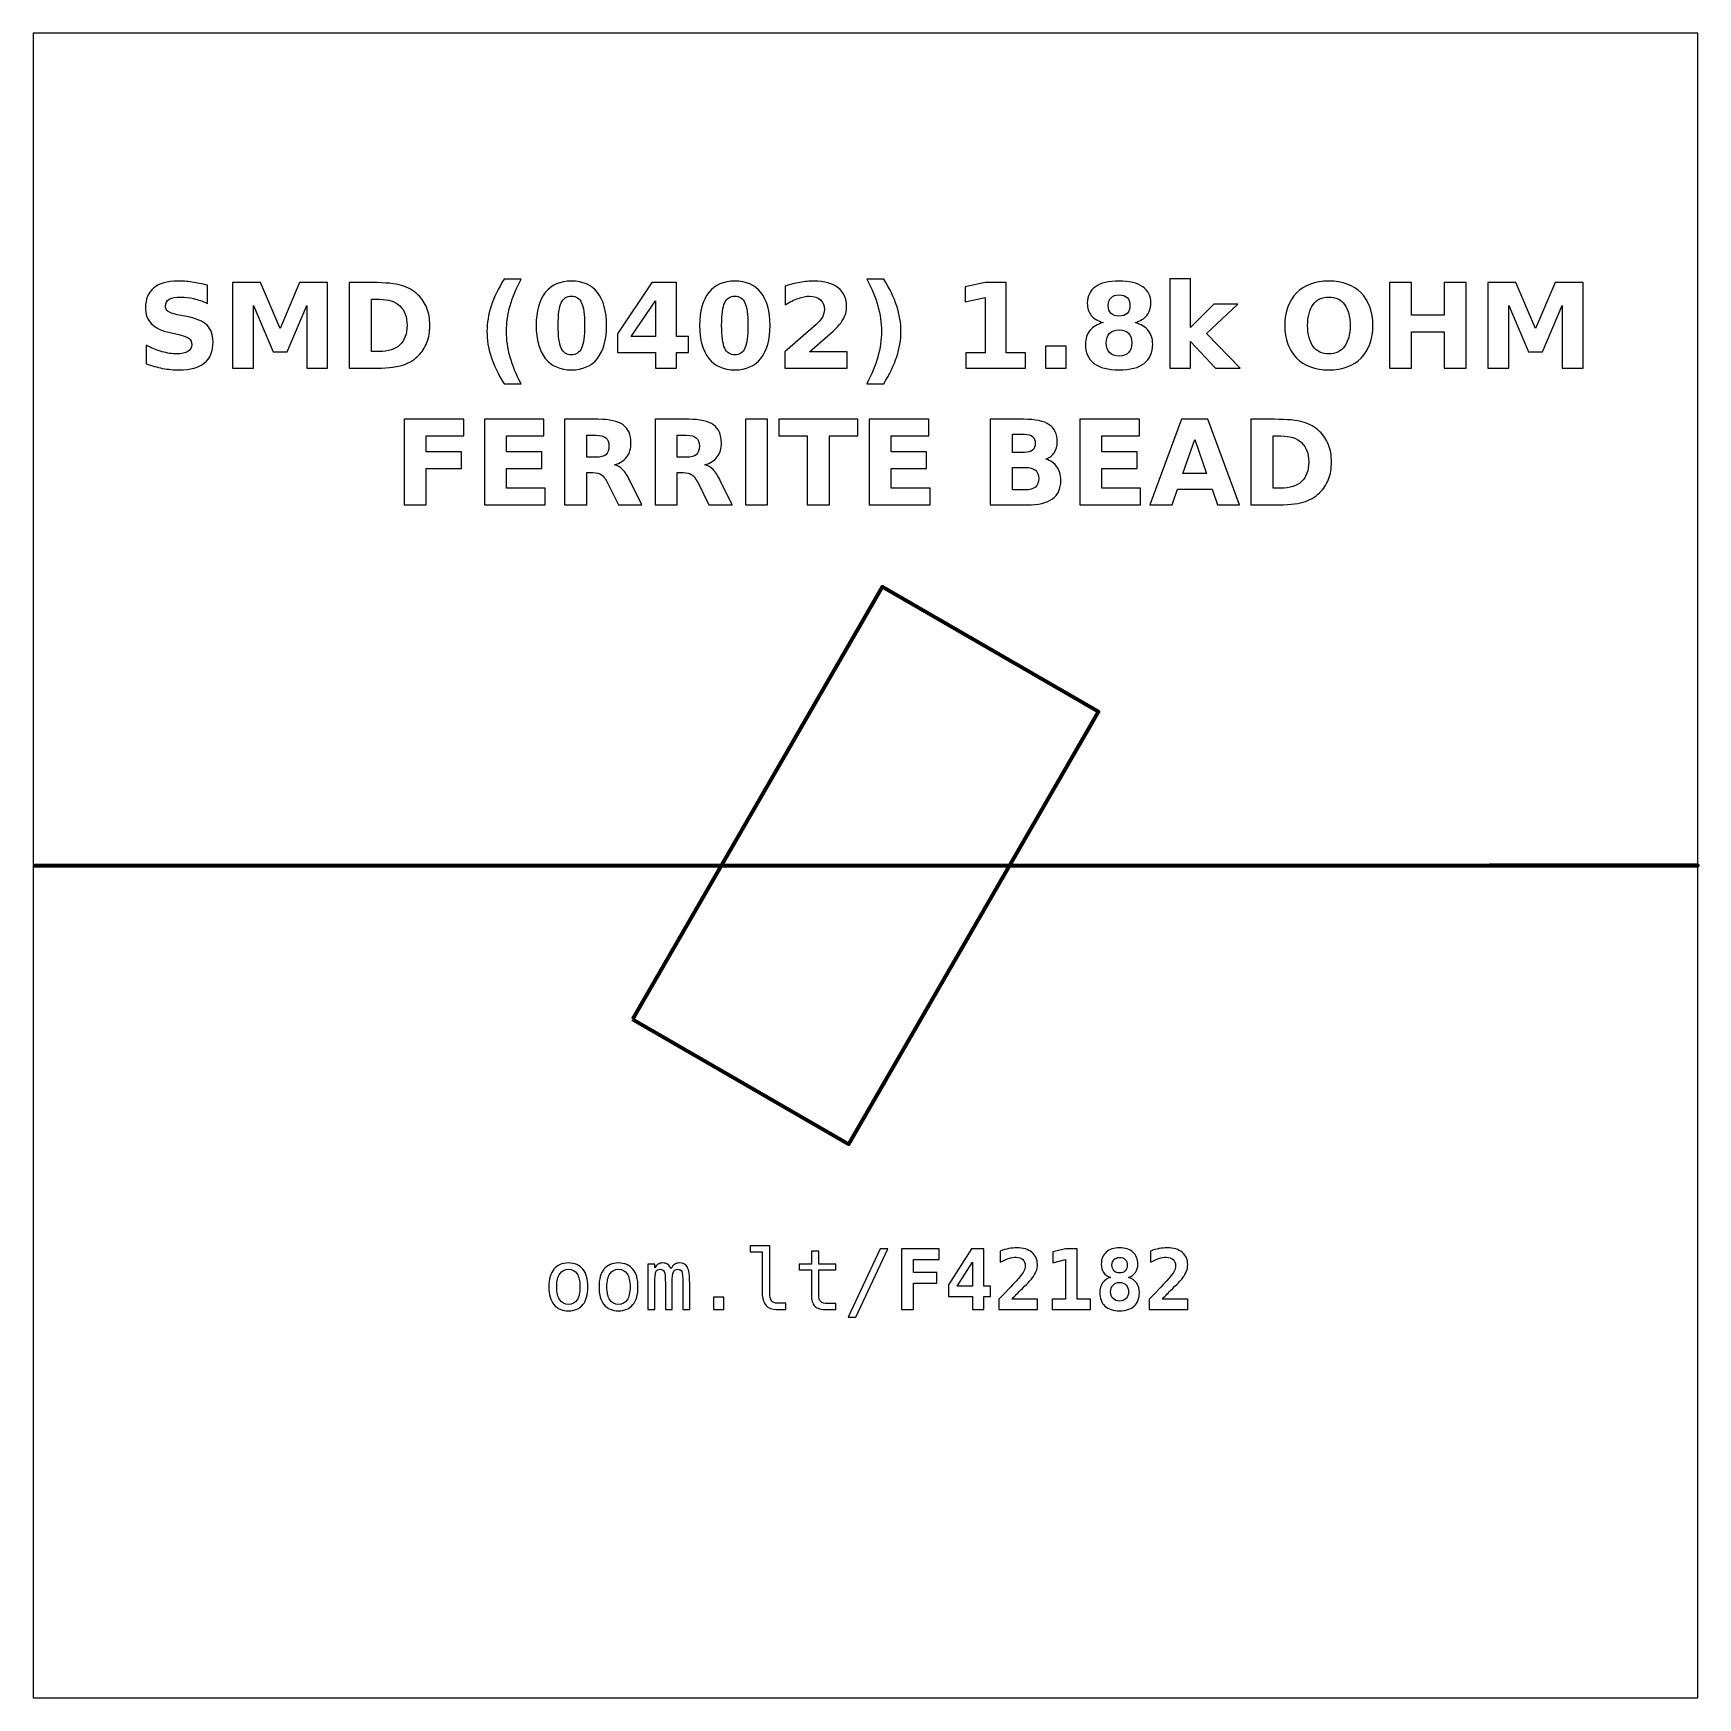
# Model space of a CAD drawing. Header units: centimetres. Extents: x -11.5 to -9.5, y -15.85 to -13.85.
import ezdxf

# ---------------------------------------------------------------- set-up
doc = ezdxf.new("R2010")
doc.units = ezdxf.units.CM
doc.header["$MEASUREMENT"] = 0
doc.layers.add('Layer 1', color=7, linetype='Continuous')

msp = doc.modelspace()

# ---------------------------------------------------------------- linework, layer by layer
at = {"layer": 'Layer 1', "color": 7}
msp.add_open_spline([(-11.5, -13.85), (-11.5, -13.85), (-9.5, -13.85), (-9.5, -13.85), (-9.5, -13.85), (-9.5, -13.85), (-9.5, -15.85), (-9.5, -15.85), (-9.5, -15.85), (-9.5, -15.85), (-11.5, -15.85), (-11.5, -15.85), (-11.5, -15.85), (-11.5, -15.85), (-11.5, -13.85), (-11.5, -13.85)], degree=3, knots=[0, 0, 0, 0, 0.25, 0.25, 0.25, 0.25, 0.5, 0.5, 0.5, 0.5, 0.75, 0.75, 0.75, 0.75, 1, 1, 1, 1], dxfattribs=at)
at = {"layer": 'Layer 1', "color": 250}
for points, knots in [([(-11.29076, -14.15284), (-11.29076, -14.15284), (-11.29076, -14.17459), (-11.29076, -14.17459), (-11.29076, -14.17459), (-11.29641, -14.17207), (-11.30193, -14.17017), (-11.30729, -14.16888), (-11.30729, -14.16888), (-11.31268, -14.16758), (-11.31776, -14.16695), (-11.32253, -14.16695), (-11.32253, -14.16695), (-11.32886, -14.16695), (-11.33356, -14.16782), (-11.3366, -14.16956), (-11.3366, -14.16956), (-11.33963, -14.17132), (-11.34114, -14.17403), (-11.34114, -14.1777), (-11.34114, -14.1777), (-11.34114, -14.18045), (-11.34013, -14.18261), (-11.33808, -14.18414), (-11.33808, -14.18414), (-11.33603, -14.18567), (-11.33232, -14.18701), (-11.32693, -14.18811), (-11.32693, -14.18811), (-11.32693, -14.18811), (-11.31564, -14.19037), (-11.31564, -14.19037), (-11.31564, -14.19037), (-11.30419, -14.19268), (-11.29608, -14.19616), (-11.29126, -14.20086), (-11.29126, -14.20086), (-11.28643, -14.20554), (-11.28401, -14.2122), (-11.28401, -14.22083), (-11.28401, -14.22083), (-11.28401, -14.23219), (-11.28737, -14.24063), (-11.2941, -14.24616), (-11.2941, -14.24616), (-11.30083, -14.25168), (-11.3111, -14.25446), (-11.32493, -14.25446), (-11.32493, -14.25446), (-11.33147, -14.25446), (-11.33801, -14.25385), (-11.34457, -14.2526), (-11.34457, -14.2526), (-11.35113, -14.25135), (-11.35772, -14.24952), (-11.36428, -14.2471), (-11.36428, -14.2471), (-11.36428, -14.2471), (-11.36428, -14.22471), (-11.36428, -14.22471), (-11.36428, -14.22471), (-11.35772, -14.22819), (-11.35137, -14.23082), (-11.34523, -14.23259), (-11.34523, -14.23259), (-11.33909, -14.23435), (-11.33319, -14.23524), (-11.3275, -14.23524), (-11.3275, -14.23524), (-11.32171, -14.23524), (-11.31727, -14.23428), (-11.31419, -14.23235), (-11.31419, -14.23235), (-11.3111, -14.23042), (-11.30958, -14.22767), (-11.30958, -14.22407), (-11.30958, -14.22407), (-11.30958, -14.22087), (-11.31061, -14.21838), (-11.3127, -14.21664), (-11.3127, -14.21664), (-11.3148, -14.2149), (-11.31896, -14.21333), (-11.32522, -14.21196), (-11.32522, -14.21196), (-11.32522, -14.21196), (-11.33549, -14.20968), (-11.33549, -14.20968), (-11.33549, -14.20968), (-11.34577, -14.20747), (-11.3533, -14.20397), (-11.35805, -14.19914), (-11.35805, -14.19914), (-11.3628, -14.19432), (-11.36517, -14.18781), (-11.36517, -14.17965), (-11.36517, -14.17965), (-11.36517, -14.16939), (-11.36186, -14.16151), (-11.35525, -14.15601), (-11.35525, -14.15601), (-11.34864, -14.15048), (-11.33914, -14.14773), (-11.32672, -14.14773), (-11.32672, -14.14773), (-11.32108, -14.14773), (-11.31527, -14.14816), (-11.30929, -14.149), (-11.30929, -14.149), (-11.30332, -14.14985), (-11.29714, -14.15112), (-11.29076, -14.15284)], [0, 0, 0, 0, 0.0357143, 0.0357143, 0.0357143, 0.0357143, 0.0714286, 0.0714286, 0.0714286, 0.0714286, 0.1071429, 0.1071429, 0.1071429, 0.1071429, 0.1428571, 0.1428571, 0.1428571, 0.1428571, 0.1785714, 0.1785714, 0.1785714, 0.1785714, 0.2142857, 0.2142857, 0.2142857, 0.2142857, 0.25, 0.25, 0.25, 0.25, 0.2857143, 0.2857143, 0.2857143, 0.2857143, 0.3214286, 0.3214286, 0.3214286, 0.3214286, 0.3571429, 0.3571429, 0.3571429, 0.3571429, 0.3928571, 0.3928571, 0.3928571, 0.3928571, 0.4285714, 0.4285714, 0.4285714, 0.4285714, 0.4642857, 0.4642857, 0.4642857, 0.4642857, 0.5, 0.5, 0.5, 0.5, 0.5357143, 0.5357143, 0.5357143, 0.5357143, 0.5714286, 0.5714286, 0.5714286, 0.5714286, 0.6071429, 0.6071429, 0.6071429, 0.6071429, 0.6428571, 0.6428571, 0.6428571, 0.6428571, 0.6785714, 0.6785714, 0.6785714, 0.6785714, 0.7142857, 0.7142857, 0.7142857, 0.7142857, 0.75, 0.75, 0.75, 0.75, 0.7857143, 0.7857143, 0.7857143, 0.7857143, 0.8214286, 0.8214286, 0.8214286, 0.8214286, 0.8571429, 0.8571429, 0.8571429, 0.8571429, 0.8928571, 0.8928571, 0.8928571, 0.8928571, 0.9285714, 0.9285714, 0.9285714, 0.9285714, 0.9642857, 0.9642857, 0.9642857, 0.9642857, 1, 1, 1, 1]), ([(-11.26073, -14.14959), (-11.26073, -14.14959), (-11.22698, -14.14959), (-11.22698, -14.14959), (-11.22698, -14.14959), (-11.22698, -14.14959), (-11.20353, -14.20465), (-11.20353, -14.20465), (-11.20353, -14.20465), (-11.20353, -14.20465), (-11.17997, -14.14959), (-11.17997, -14.14959), (-11.17997, -14.14959), (-11.17997, -14.14959), (-11.14629, -14.14959), (-11.14629, -14.14959), (-11.14629, -14.14959), (-11.14629, -14.14959), (-11.14629, -14.25246), (-11.14629, -14.25246), (-11.14629, -14.25246), (-11.14629, -14.25246), (-11.17136, -14.25246), (-11.17136, -14.25246), (-11.17136, -14.25246), (-11.17136, -14.25246), (-11.17136, -14.17722), (-11.17136, -14.17722), (-11.17136, -14.17722), (-11.17136, -14.17722), (-11.19507, -14.23268), (-11.19507, -14.23268), (-11.19507, -14.23268), (-11.19507, -14.23268), (-11.21188, -14.23268), (-11.21188, -14.23268), (-11.21188, -14.23268), (-11.21188, -14.23268), (-11.23559, -14.17722), (-11.23559, -14.17722), (-11.23559, -14.17722), (-11.23559, -14.17722), (-11.23559, -14.25246), (-11.23559, -14.25246), (-11.23559, -14.25246), (-11.23559, -14.25246), (-11.26073, -14.25246), (-11.26073, -14.25246), (-11.26073, -14.25246), (-11.26073, -14.25246), (-11.26073, -14.14959), (-11.26073, -14.14959)], [0, 0, 0, 0, 0.0769231, 0.0769231, 0.0769231, 0.0769231, 0.1538462, 0.1538462, 0.1538462, 0.1538462, 0.2307692, 0.2307692, 0.2307692, 0.2307692, 0.3076923, 0.3076923, 0.3076923, 0.3076923, 0.3846154, 0.3846154, 0.3846154, 0.3846154, 0.4615385, 0.4615385, 0.4615385, 0.4615385, 0.5384615, 0.5384615, 0.5384615, 0.5384615, 0.6153846, 0.6153846, 0.6153846, 0.6153846, 0.6923077, 0.6923077, 0.6923077, 0.6923077, 0.7692308, 0.7692308, 0.7692308, 0.7692308, 0.8461538, 0.8461538, 0.8461538, 0.8461538, 0.9230769, 0.9230769, 0.9230769, 0.9230769, 1, 1, 1, 1]), ([(-11.1203, -14.14959), (-11.1203, -14.14959), (-11.09231, -14.14959), (-11.09231, -14.14959), (-11.09231, -14.14959), (-11.0767, -14.14959), (-11.06508, -14.1507), (-11.05744, -14.15293), (-11.05744, -14.15293), (-11.04979, -14.15516), (-11.04323, -14.15893), (-11.03775, -14.16427), (-11.03775, -14.16427), (-11.03293, -14.1689), (-11.02936, -14.17426), (-11.027, -14.18033), (-11.027, -14.18033), (-11.02468, -14.18637), (-11.0235, -14.19324), (-11.0235, -14.20093), (-11.0235, -14.20093), (-11.0235, -14.20869), (-11.02468, -14.21561), (-11.027, -14.2217), (-11.027, -14.2217), (-11.02936, -14.22779), (-11.03293, -14.23315), (-11.03775, -14.23778), (-11.03775, -14.23778), (-11.04328, -14.24312), (-11.04989, -14.24689), (-11.0576, -14.24912), (-11.0576, -14.24912), (-11.06532, -14.25135), (-11.07689, -14.25246), (-11.09231, -14.25246), (-11.09231, -14.25246), (-11.09231, -14.25246), (-11.1203, -14.25246), (-11.1203, -14.25246), (-11.1203, -14.25246), (-11.1203, -14.25246), (-11.1203, -14.14959), (-11.1203, -14.14959)], [0, 0, 0, 0, 0.0909091, 0.0909091, 0.0909091, 0.0909091, 0.1818182, 0.1818182, 0.1818182, 0.1818182, 0.2727273, 0.2727273, 0.2727273, 0.2727273, 0.3636364, 0.3636364, 0.3636364, 0.3636364, 0.4545455, 0.4545455, 0.4545455, 0.4545455, 0.5454545, 0.5454545, 0.5454545, 0.5454545, 0.6363636, 0.6363636, 0.6363636, 0.6363636, 0.7272727, 0.7272727, 0.7272727, 0.7272727, 0.8181818, 0.8181818, 0.8181818, 0.8181818, 0.9090909, 0.9090909, 0.9090909, 0.9090909, 1, 1, 1, 1]), ([(-10.91381, -14.27106), (-10.91381, -14.27106), (-10.93427, -14.27106), (-10.93427, -14.27106), (-10.93427, -14.27106), (-10.9413, -14.25973), (-10.9465, -14.24893), (-10.94984, -14.2387), (-10.94984, -14.2387), (-10.9532, -14.22849), (-10.95487, -14.21836), (-10.95487, -14.20829), (-10.95487, -14.20829), (-10.95487, -14.19823), (-10.95318, -14.18804), (-10.94982, -14.17774), (-10.94982, -14.17774), (-10.94643, -14.16742), (-10.94126, -14.15665), (-10.93427, -14.14538), (-10.93427, -14.14538), (-10.93427, -14.14538), (-10.91381, -14.14538), (-10.91381, -14.14538), (-10.91381, -14.14538), (-10.91969, -14.15627), (-10.92409, -14.16692), (-10.92703, -14.17732), (-10.92703, -14.17732), (-10.92997, -14.18771), (-10.93145, -14.19799), (-10.93145, -14.20815), (-10.93145, -14.20815), (-10.93145, -14.21831), (-10.92999, -14.22859), (-10.92708, -14.23903), (-10.92708, -14.23903), (-10.92416, -14.24945), (-10.91974, -14.26013), (-10.91381, -14.27106)], [0, 0, 0, 0, 0.1, 0.1, 0.1, 0.1, 0.2, 0.2, 0.2, 0.2, 0.3, 0.3, 0.3, 0.3, 0.4, 0.4, 0.4, 0.4, 0.5, 0.5, 0.5, 0.5, 0.6, 0.6, 0.6, 0.6, 0.7, 0.7, 0.7, 0.7, 0.8, 0.8, 0.8, 0.8, 0.9, 0.9, 0.9, 0.9, 1, 1, 1, 1]), ([(-10.81108, -14.20112), (-10.81108, -14.21817), (-10.81475, -14.23132), (-10.82211, -14.24058), (-10.82211, -14.24058), (-10.82945, -14.24983), (-10.83989, -14.25446), (-10.85339, -14.25446), (-10.85339, -14.25446), (-10.86694, -14.25446), (-10.8774, -14.24983), (-10.88474, -14.24058), (-10.88474, -14.24058), (-10.8921, -14.23132), (-10.89577, -14.21817), (-10.89577, -14.20112), (-10.89577, -14.20112), (-10.89577, -14.18405), (-10.8921, -14.17087), (-10.88474, -14.16161), (-10.88474, -14.16161), (-10.8774, -14.15237), (-10.86694, -14.14773), (-10.85339, -14.14773), (-10.85339, -14.14773), (-10.83989, -14.14773), (-10.82945, -14.15237), (-10.82211, -14.16161), (-10.82211, -14.16161), (-10.81475, -14.17087), (-10.81108, -14.18405), (-10.81108, -14.20112)], [0, 0, 0, 0, 0.125, 0.125, 0.125, 0.125, 0.25, 0.25, 0.25, 0.25, 0.375, 0.375, 0.375, 0.375, 0.5, 0.5, 0.5, 0.5, 0.625, 0.625, 0.625, 0.625, 0.75, 0.75, 0.75, 0.75, 0.875, 0.875, 0.875, 0.875, 1, 1, 1, 1]), ([(-10.75678, -14.14959), (-10.75678, -14.14959), (-10.72728, -14.14959), (-10.72728, -14.14959), (-10.72728, -14.14959), (-10.72728, -14.14959), (-10.72728, -14.2145), (-10.72728, -14.2145), (-10.72728, -14.2145), (-10.72728, -14.2145), (-10.71261, -14.2145), (-10.71261, -14.2145), (-10.71261, -14.2145), (-10.71261, -14.2145), (-10.71261, -14.23372), (-10.71261, -14.23372), (-10.71261, -14.23372), (-10.71261, -14.23372), (-10.72728, -14.23372), (-10.72728, -14.23372), (-10.72728, -14.23372), (-10.72728, -14.23372), (-10.72728, -14.25246), (-10.72728, -14.25246), (-10.72728, -14.25246), (-10.72728, -14.25246), (-10.75235, -14.25246), (-10.75235, -14.25246), (-10.75235, -14.25246), (-10.75235, -14.25246), (-10.75235, -14.23372), (-10.75235, -14.23372), (-10.75235, -14.23372), (-10.75235, -14.23372), (-10.79798, -14.23372), (-10.79798, -14.23372), (-10.79798, -14.23372), (-10.79798, -14.23372), (-10.79798, -14.21097), (-10.79798, -14.21097), (-10.79798, -14.21097), (-10.79798, -14.21097), (-10.75678, -14.14959), (-10.75678, -14.14959)], [0, 0, 0, 0, 0.0909091, 0.0909091, 0.0909091, 0.0909091, 0.1818182, 0.1818182, 0.1818182, 0.1818182, 0.2727273, 0.2727273, 0.2727273, 0.2727273, 0.3636364, 0.3636364, 0.3636364, 0.3636364, 0.4545455, 0.4545455, 0.4545455, 0.4545455, 0.5454545, 0.5454545, 0.5454545, 0.5454545, 0.6363636, 0.6363636, 0.6363636, 0.6363636, 0.7272727, 0.7272727, 0.7272727, 0.7272727, 0.8181818, 0.8181818, 0.8181818, 0.8181818, 0.9090909, 0.9090909, 0.9090909, 0.9090909, 1, 1, 1, 1]), ([(-10.6147, -14.20112), (-10.6147, -14.21817), (-10.61837, -14.23132), (-10.62573, -14.24058), (-10.62573, -14.24058), (-10.63307, -14.24983), (-10.64351, -14.25446), (-10.65701, -14.25446), (-10.65701, -14.25446), (-10.67056, -14.25446), (-10.68102, -14.24983), (-10.68836, -14.24058), (-10.68836, -14.24058), (-10.69572, -14.23132), (-10.69939, -14.21817), (-10.69939, -14.20112), (-10.69939, -14.20112), (-10.69939, -14.18405), (-10.69572, -14.17087), (-10.68836, -14.16161), (-10.68836, -14.16161), (-10.68102, -14.15237), (-10.67056, -14.14773), (-10.65701, -14.14773), (-10.65701, -14.14773), (-10.64351, -14.14773), (-10.63307, -14.15237), (-10.62573, -14.16161), (-10.62573, -14.16161), (-10.61837, -14.17087), (-10.6147, -14.18405), (-10.6147, -14.20112)], [0, 0, 0, 0, 0.125, 0.125, 0.125, 0.125, 0.25, 0.25, 0.25, 0.25, 0.375, 0.375, 0.375, 0.375, 0.5, 0.5, 0.5, 0.5, 0.625, 0.625, 0.625, 0.625, 0.75, 0.75, 0.75, 0.75, 0.875, 0.875, 0.875, 0.875, 1, 1, 1, 1]), ([(-10.56729, -14.23296), (-10.56729, -14.23296), (-10.52201, -14.23296), (-10.52201, -14.23296), (-10.52201, -14.23296), (-10.52201, -14.23296), (-10.52201, -14.25246), (-10.52201, -14.25246), (-10.52201, -14.25246), (-10.52201, -14.25246), (-10.59678, -14.25246), (-10.59678, -14.25246), (-10.59678, -14.25246), (-10.59678, -14.25246), (-10.59678, -14.23296), (-10.59678, -14.23296), (-10.59678, -14.23296), (-10.59678, -14.23296), (-10.55922, -14.19983), (-10.55922, -14.19983), (-10.55922, -14.19983), (-10.55586, -14.19679), (-10.55339, -14.19383), (-10.55179, -14.19094), (-10.55179, -14.19094), (-10.55017, -14.18804), (-10.54937, -14.18503), (-10.54937, -14.1819), (-10.54937, -14.1819), (-10.54937, -14.17708), (-10.55099, -14.1732), (-10.55423, -14.17026), (-10.55423, -14.17026), (-10.55746, -14.16732), (-10.56176, -14.16587), (-10.56715, -14.16587), (-10.56715, -14.16587), (-10.57128, -14.16587), (-10.5758, -14.16676), (-10.58072, -14.16852), (-10.58072, -14.16852), (-10.58563, -14.17029), (-10.5909, -14.17292), (-10.5965, -14.1764), (-10.5965, -14.1764), (-10.5965, -14.1764), (-10.5965, -14.1538), (-10.5965, -14.1538), (-10.5965, -14.1538), (-10.59052, -14.15183), (-10.58462, -14.15032), (-10.57879, -14.14929), (-10.57879, -14.14929), (-10.57295, -14.14825), (-10.56724, -14.14773), (-10.56162, -14.14773), (-10.56162, -14.14773), (-10.54932, -14.14773), (-10.53975, -14.15044), (-10.53293, -14.15587), (-10.53293, -14.15587), (-10.52611, -14.16128), (-10.5227, -14.16883), (-10.5227, -14.17854), (-10.5227, -14.17854), (-10.5227, -14.18414), (-10.52415, -14.18936), (-10.52705, -14.19421), (-10.52705, -14.19421), (-10.52994, -14.19905), (-10.53603, -14.20554), (-10.5453, -14.21368), (-10.5453, -14.21368), (-10.5453, -14.21368), (-10.56729, -14.23296), (-10.56729, -14.23296)], [0, 0, 0, 0, 0.0526316, 0.0526316, 0.0526316, 0.0526316, 0.1052632, 0.1052632, 0.1052632, 0.1052632, 0.1578947, 0.1578947, 0.1578947, 0.1578947, 0.2105263, 0.2105263, 0.2105263, 0.2105263, 0.2631579, 0.2631579, 0.2631579, 0.2631579, 0.3157895, 0.3157895, 0.3157895, 0.3157895, 0.3684211, 0.3684211, 0.3684211, 0.3684211, 0.4210526, 0.4210526, 0.4210526, 0.4210526, 0.4736842, 0.4736842, 0.4736842, 0.4736842, 0.5263158, 0.5263158, 0.5263158, 0.5263158, 0.5789474, 0.5789474, 0.5789474, 0.5789474, 0.6315789, 0.6315789, 0.6315789, 0.6315789, 0.6842105, 0.6842105, 0.6842105, 0.6842105, 0.7368421, 0.7368421, 0.7368421, 0.7368421, 0.7894737, 0.7894737, 0.7894737, 0.7894737, 0.8421053, 0.8421053, 0.8421053, 0.8421053, 0.8947368, 0.8947368, 0.8947368, 0.8947368, 0.9473684, 0.9473684, 0.9473684, 0.9473684, 1, 1, 1, 1]), ([(-10.49847, -14.27106), (-10.49259, -14.26013), (-10.48817, -14.24945), (-10.48523, -14.23903), (-10.48523, -14.23903), (-10.48229, -14.22859), (-10.48083, -14.21831), (-10.48083, -14.20815), (-10.48083, -14.20815), (-10.48083, -14.19799), (-10.48229, -14.18771), (-10.48523, -14.17732), (-10.48523, -14.17732), (-10.48817, -14.16692), (-10.49259, -14.15627), (-10.49847, -14.14538), (-10.49847, -14.14538), (-10.49847, -14.14538), (-10.47801, -14.14538), (-10.47801, -14.14538), (-10.47801, -14.14538), (-10.47103, -14.15665), (-10.46585, -14.16742), (-10.46246, -14.17774), (-10.46246, -14.17774), (-10.4591, -14.18804), (-10.45741, -14.19823), (-10.45741, -14.20829), (-10.45741, -14.20829), (-10.45741, -14.21836), (-10.45908, -14.22849), (-10.46244, -14.2387), (-10.46244, -14.2387), (-10.46578, -14.24893), (-10.47098, -14.25973), (-10.47801, -14.27106), (-10.47801, -14.27106), (-10.47801, -14.27106), (-10.49847, -14.27106), (-10.49847, -14.27106)], [0, 0, 0, 0, 0.1, 0.1, 0.1, 0.1, 0.2, 0.2, 0.2, 0.2, 0.3, 0.3, 0.3, 0.3, 0.4, 0.4, 0.4, 0.4, 0.5, 0.5, 0.5, 0.5, 0.6, 0.6, 0.6, 0.6, 0.7, 0.7, 0.7, 0.7, 0.8, 0.8, 0.8, 0.8, 0.9, 0.9, 0.9, 0.9, 1, 1, 1, 1]), ([(-10.37961, -14.23414), (-10.37961, -14.23414), (-10.35618, -14.23414), (-10.35618, -14.23414), (-10.35618, -14.23414), (-10.35618, -14.23414), (-10.35618, -14.16765), (-10.35618, -14.16765), (-10.35618, -14.16765), (-10.35618, -14.16765), (-10.38022, -14.17262), (-10.38022, -14.17262), (-10.38022, -14.17262), (-10.38022, -14.17262), (-10.38022, -14.15455), (-10.38022, -14.15455), (-10.38022, -14.15455), (-10.38022, -14.15455), (-10.35632, -14.14959), (-10.35632, -14.14959), (-10.35632, -14.14959), (-10.35632, -14.14959), (-10.33111, -14.14959), (-10.33111, -14.14959), (-10.33111, -14.14959), (-10.33111, -14.14959), (-10.33111, -14.23414), (-10.33111, -14.23414), (-10.33111, -14.23414), (-10.33111, -14.23414), (-10.30769, -14.23414), (-10.30769, -14.23414), (-10.30769, -14.23414), (-10.30769, -14.23414), (-10.30769, -14.25246), (-10.30769, -14.25246), (-10.30769, -14.25246), (-10.30769, -14.25246), (-10.37961, -14.25246), (-10.37961, -14.25246), (-10.37961, -14.25246), (-10.37961, -14.25246), (-10.37961, -14.23414), (-10.37961, -14.23414)], [0, 0, 0, 0, 0.0909091, 0.0909091, 0.0909091, 0.0909091, 0.1818182, 0.1818182, 0.1818182, 0.1818182, 0.2727273, 0.2727273, 0.2727273, 0.2727273, 0.3636364, 0.3636364, 0.3636364, 0.3636364, 0.4545455, 0.4545455, 0.4545455, 0.4545455, 0.5454545, 0.5454545, 0.5454545, 0.5454545, 0.6363636, 0.6363636, 0.6363636, 0.6363636, 0.7272727, 0.7272727, 0.7272727, 0.7272727, 0.8181818, 0.8181818, 0.8181818, 0.8181818, 0.9090909, 0.9090909, 0.9090909, 0.9090909, 1, 1, 1, 1]), ([(-10.2146, -14.19769), (-10.22083, -14.1958), (-10.22554, -14.19291), (-10.22871, -14.18901), (-10.22871, -14.18901), (-10.23189, -14.1851), (-10.23346, -14.18024), (-10.23346, -14.1744), (-10.23346, -14.1744), (-10.23346, -14.16572), (-10.23022, -14.15909), (-10.22375, -14.15455), (-10.22375, -14.15455), (-10.21728, -14.15001), (-10.20776, -14.14773), (-10.19522, -14.14773), (-10.19522, -14.14773), (-10.18278, -14.14773), (-10.1733, -14.14999), (-10.16683, -14.15453), (-10.16683, -14.15453), (-10.16037, -14.15905), (-10.15712, -14.16568), (-10.15712, -14.1744), (-10.15712, -14.1744), (-10.15712, -14.18024), (-10.15872, -14.1851), (-10.16189, -14.18901), (-10.16189, -14.18901), (-10.16509, -14.19291), (-10.16982, -14.1958), (-10.17605, -14.19769), (-10.17605, -14.19769), (-10.16907, -14.19961), (-10.1638, -14.20274), (-10.16025, -14.20709), (-10.16025, -14.20709), (-10.1567, -14.21142), (-10.15491, -14.2169), (-10.15491, -14.22353), (-10.15491, -14.22353), (-10.15491, -14.23372), (-10.1583, -14.24143), (-10.16507, -14.24663), (-10.16507, -14.24663), (-10.17184, -14.25185), (-10.18191, -14.25446), (-10.19522, -14.25446), (-10.19522, -14.25446), (-10.2086, -14.25446), (-10.21869, -14.25185), (-10.22551, -14.24663), (-10.22551, -14.24663), (-10.23233, -14.24143), (-10.23574, -14.23372), (-10.23574, -14.22353), (-10.23574, -14.22353), (-10.23574, -14.2169), (-10.23395, -14.21142), (-10.2304, -14.20709), (-10.2304, -14.20709), (-10.22685, -14.20274), (-10.22158, -14.19961), (-10.2146, -14.19769)], [0, 0, 0, 0, 0.0625, 0.0625, 0.0625, 0.0625, 0.125, 0.125, 0.125, 0.125, 0.1875, 0.1875, 0.1875, 0.1875, 0.25, 0.25, 0.25, 0.25, 0.3125, 0.3125, 0.3125, 0.3125, 0.375, 0.375, 0.375, 0.375, 0.4375, 0.4375, 0.4375, 0.4375, 0.5, 0.5, 0.5, 0.5, 0.5625, 0.5625, 0.5625, 0.5625, 0.625, 0.625, 0.625, 0.625, 0.6875, 0.6875, 0.6875, 0.6875, 0.75, 0.75, 0.75, 0.75, 0.8125, 0.8125, 0.8125, 0.8125, 0.875, 0.875, 0.875, 0.875, 0.9375, 0.9375, 0.9375, 0.9375, 1, 1, 1, 1]), ([(-10.13431, -14.14524), (-10.13431, -14.14524), (-10.10964, -14.14524), (-10.10964, -14.14524), (-10.10964, -14.14524), (-10.10964, -14.14524), (-10.10964, -14.20361), (-10.10964, -14.20361), (-10.10964, -14.20361), (-10.10964, -14.20361), (-10.08125, -14.1753), (-10.08125, -14.1753), (-10.08125, -14.1753), (-10.08125, -14.1753), (-10.05258, -14.1753), (-10.05258, -14.1753), (-10.05258, -14.1753), (-10.05258, -14.1753), (-10.09028, -14.21071), (-10.09028, -14.21071), (-10.09028, -14.21071), (-10.09028, -14.21071), (-10.04962, -14.25246), (-10.04962, -14.25246), (-10.04962, -14.25246), (-10.04962, -14.25246), (-10.07953, -14.25246), (-10.07953, -14.25246), (-10.07953, -14.25246), (-10.07953, -14.25246), (-10.10964, -14.22029), (-10.10964, -14.22029), (-10.10964, -14.22029), (-10.10964, -14.22029), (-10.10964, -14.25246), (-10.10964, -14.25246), (-10.10964, -14.25246), (-10.10964, -14.25246), (-10.13431, -14.25246), (-10.13431, -14.25246), (-10.13431, -14.25246), (-10.13431, -14.25246), (-10.13431, -14.14524), (-10.13431, -14.14524)], [0, 0, 0, 0, 0.0909091, 0.0909091, 0.0909091, 0.0909091, 0.1818182, 0.1818182, 0.1818182, 0.1818182, 0.2727273, 0.2727273, 0.2727273, 0.2727273, 0.3636364, 0.3636364, 0.3636364, 0.3636364, 0.4545455, 0.4545455, 0.4545455, 0.4545455, 0.5454545, 0.5454545, 0.5454545, 0.5454545, 0.6363636, 0.6363636, 0.6363636, 0.6363636, 0.7272727, 0.7272727, 0.7272727, 0.7272727, 0.8181818, 0.8181818, 0.8181818, 0.8181818, 0.9090909, 0.9090909, 0.9090909, 0.9090909, 1, 1, 1, 1]), ([(-9.94324, -14.14773), (-9.92671, -14.14773), (-9.91375, -14.15246), (-9.90439, -14.16194), (-9.90439, -14.16194), (-9.89501, -14.17139), (-9.89033, -14.18444), (-9.89033, -14.20112), (-9.89033, -14.20112), (-9.89033, -14.21775), (-9.89501, -14.2308), (-9.90439, -14.24025), (-9.90439, -14.24025), (-9.91375, -14.24973), (-9.92671, -14.25446), (-9.94324, -14.25446), (-9.94324, -14.25446), (-9.95973, -14.25446), (-9.97266, -14.24973), (-9.98207, -14.24025), (-9.98207, -14.24025), (-9.99145, -14.2308), (-9.99616, -14.21775), (-9.99616, -14.20112), (-9.99616, -14.20112), (-9.99616, -14.18444), (-9.99145, -14.17139), (-9.98207, -14.16194), (-9.98207, -14.16194), (-9.97266, -14.15246), (-9.95973, -14.14773), (-9.94324, -14.14773)], [0, 0, 0, 0, 0.125, 0.125, 0.125, 0.125, 0.25, 0.25, 0.25, 0.25, 0.375, 0.375, 0.375, 0.375, 0.5, 0.5, 0.5, 0.5, 0.625, 0.625, 0.625, 0.625, 0.75, 0.75, 0.75, 0.75, 0.875, 0.875, 0.875, 0.875, 1, 1, 1, 1]), ([(-9.87026, -14.14959), (-9.87026, -14.14959), (-9.84373, -14.14959), (-9.84373, -14.14959), (-9.84373, -14.14959), (-9.84373, -14.14959), (-9.84373, -14.1888), (-9.84373, -14.1888), (-9.84373, -14.1888), (-9.84373, -14.1888), (-9.8046, -14.1888), (-9.8046, -14.1888), (-9.8046, -14.1888), (-9.8046, -14.1888), (-9.8046, -14.14959), (-9.8046, -14.14959), (-9.8046, -14.14959), (-9.8046, -14.14959), (-9.77807, -14.14959), (-9.77807, -14.14959), (-9.77807, -14.14959), (-9.77807, -14.14959), (-9.77807, -14.25246), (-9.77807, -14.25246), (-9.77807, -14.25246), (-9.77807, -14.25246), (-9.8046, -14.25246), (-9.8046, -14.25246), (-9.8046, -14.25246), (-9.8046, -14.25246), (-9.8046, -14.20886), (-9.8046, -14.20886), (-9.8046, -14.20886), (-9.8046, -14.20886), (-9.84373, -14.20886), (-9.84373, -14.20886), (-9.84373, -14.20886), (-9.84373, -14.20886), (-9.84373, -14.25246), (-9.84373, -14.25246), (-9.84373, -14.25246), (-9.84373, -14.25246), (-9.87026, -14.25246), (-9.87026, -14.25246), (-9.87026, -14.25246), (-9.87026, -14.25246), (-9.87026, -14.14959), (-9.87026, -14.14959)], [0, 0, 0, 0, 0.0833333, 0.0833333, 0.0833333, 0.0833333, 0.1666667, 0.1666667, 0.1666667, 0.1666667, 0.25, 0.25, 0.25, 0.25, 0.3333333, 0.3333333, 0.3333333, 0.3333333, 0.4166667, 0.4166667, 0.4166667, 0.4166667, 0.5, 0.5, 0.5, 0.5, 0.5833333, 0.5833333, 0.5833333, 0.5833333, 0.6666667, 0.6666667, 0.6666667, 0.6666667, 0.75, 0.75, 0.75, 0.75, 0.8333333, 0.8333333, 0.8333333, 0.8333333, 0.9166667, 0.9166667, 0.9166667, 0.9166667, 1, 1, 1, 1]), ([(-9.75217, -14.14959), (-9.75217, -14.14959), (-9.71842, -14.14959), (-9.71842, -14.14959), (-9.71842, -14.14959), (-9.71842, -14.14959), (-9.69497, -14.20465), (-9.69497, -14.20465), (-9.69497, -14.20465), (-9.69497, -14.20465), (-9.67141, -14.14959), (-9.67141, -14.14959), (-9.67141, -14.14959), (-9.67141, -14.14959), (-9.63773, -14.14959), (-9.63773, -14.14959), (-9.63773, -14.14959), (-9.63773, -14.14959), (-9.63773, -14.25246), (-9.63773, -14.25246), (-9.63773, -14.25246), (-9.63773, -14.25246), (-9.6628, -14.25246), (-9.6628, -14.25246), (-9.6628, -14.25246), (-9.6628, -14.25246), (-9.6628, -14.17722), (-9.6628, -14.17722), (-9.6628, -14.17722), (-9.6628, -14.17722), (-9.68651, -14.23268), (-9.68651, -14.23268), (-9.68651, -14.23268), (-9.68651, -14.23268), (-9.70332, -14.23268), (-9.70332, -14.23268), (-9.70332, -14.23268), (-9.70332, -14.23268), (-9.72703, -14.17722), (-9.72703, -14.17722), (-9.72703, -14.17722), (-9.72703, -14.17722), (-9.72703, -14.25246), (-9.72703, -14.25246), (-9.72703, -14.25246), (-9.72703, -14.25246), (-9.75217, -14.25246), (-9.75217, -14.25246), (-9.75217, -14.25246), (-9.75217, -14.25246), (-9.75217, -14.14959), (-9.75217, -14.14959)], [0, 0, 0, 0, 0.0769231, 0.0769231, 0.0769231, 0.0769231, 0.1538462, 0.1538462, 0.1538462, 0.1538462, 0.2307692, 0.2307692, 0.2307692, 0.2307692, 0.3076923, 0.3076923, 0.3076923, 0.3076923, 0.3846154, 0.3846154, 0.3846154, 0.3846154, 0.4615385, 0.4615385, 0.4615385, 0.4615385, 0.5384615, 0.5384615, 0.5384615, 0.5384615, 0.6153846, 0.6153846, 0.6153846, 0.6153846, 0.6923077, 0.6923077, 0.6923077, 0.6923077, 0.7692308, 0.7692308, 0.7692308, 0.7692308, 0.8461538, 0.8461538, 0.8461538, 0.8461538, 0.9230769, 0.9230769, 0.9230769, 0.9230769, 1, 1, 1, 1]), ([(-11.09377, -14.16965), (-11.09377, -14.16965), (-11.09377, -14.2324), (-11.09377, -14.2324), (-11.09377, -14.2324), (-11.09377, -14.2324), (-11.08427, -14.2324), (-11.08427, -14.2324), (-11.08427, -14.2324), (-11.07343, -14.2324), (-11.06515, -14.22972), (-11.05944, -14.22433), (-11.05944, -14.22433), (-11.05372, -14.21897), (-11.05085, -14.21116), (-11.05085, -14.20093), (-11.05085, -14.20093), (-11.05085, -14.19072), (-11.0537, -14.18296), (-11.05939, -14.17765), (-11.05939, -14.17765), (-11.06508, -14.17231), (-11.07338, -14.16965), (-11.08427, -14.16965), (-11.08427, -14.16965), (-11.08427, -14.16965), (-11.09377, -14.16965), (-11.09377, -14.16965)], [0, 0, 0, 0, 0.1428571, 0.1428571, 0.1428571, 0.1428571, 0.2857143, 0.2857143, 0.2857143, 0.2857143, 0.4285714, 0.4285714, 0.4285714, 0.4285714, 0.5714286, 0.5714286, 0.5714286, 0.5714286, 0.7142857, 0.7142857, 0.7142857, 0.7142857, 0.8571429, 0.8571429, 0.8571429, 0.8571429, 1, 1, 1, 1]), ([(-10.83761, -14.20093), (-10.83761, -14.18807), (-10.83881, -14.17901), (-10.84123, -14.17374), (-10.84123, -14.17374), (-10.84363, -14.1685), (-10.8477, -14.16587), (-10.85339, -14.16587), (-10.85339, -14.16587), (-10.85908, -14.16587), (-10.86315, -14.1685), (-10.8656, -14.17374), (-10.8656, -14.17374), (-10.86802, -14.17901), (-10.86924, -14.18807), (-10.86924, -14.20093), (-10.86924, -14.20093), (-10.86924, -14.21391), (-10.86802, -14.22309), (-10.8656, -14.2284), (-10.8656, -14.2284), (-10.86315, -14.23374), (-10.85908, -14.2364), (-10.85339, -14.2364), (-10.85339, -14.2364), (-10.84775, -14.2364), (-10.8437, -14.23374), (-10.84125, -14.2284), (-10.84125, -14.2284), (-10.83883, -14.22309), (-10.83761, -14.21391), (-10.83761, -14.20093)], [0, 0, 0, 0, 0.125, 0.125, 0.125, 0.125, 0.25, 0.25, 0.25, 0.25, 0.375, 0.375, 0.375, 0.375, 0.5, 0.5, 0.5, 0.5, 0.625, 0.625, 0.625, 0.625, 0.75, 0.75, 0.75, 0.75, 0.875, 0.875, 0.875, 0.875, 1, 1, 1, 1]), ([(-10.75235, -14.17144), (-10.75235, -14.17144), (-10.78145, -14.2145), (-10.78145, -14.2145), (-10.78145, -14.2145), (-10.78145, -14.2145), (-10.75235, -14.2145), (-10.75235, -14.2145), (-10.75235, -14.2145), (-10.75235, -14.2145), (-10.75235, -14.17144), (-10.75235, -14.17144)], [0, 0, 0, 0, 0.3333333, 0.3333333, 0.3333333, 0.3333333, 0.6666667, 0.6666667, 0.6666667, 0.6666667, 1, 1, 1, 1]), ([(-10.64123, -14.20093), (-10.64123, -14.18807), (-10.64243, -14.17901), (-10.64485, -14.17374), (-10.64485, -14.17374), (-10.64725, -14.1685), (-10.65132, -14.16587), (-10.65701, -14.16587), (-10.65701, -14.16587), (-10.6627, -14.16587), (-10.66677, -14.1685), (-10.66922, -14.17374), (-10.66922, -14.17374), (-10.67164, -14.17901), (-10.67286, -14.18807), (-10.67286, -14.20093), (-10.67286, -14.20093), (-10.67286, -14.21391), (-10.67164, -14.22309), (-10.66922, -14.2284), (-10.66922, -14.2284), (-10.66677, -14.23374), (-10.6627, -14.2364), (-10.65701, -14.2364), (-10.65701, -14.2364), (-10.65137, -14.2364), (-10.64732, -14.23374), (-10.64487, -14.2284), (-10.64487, -14.2284), (-10.64245, -14.22309), (-10.64123, -14.21391), (-10.64123, -14.20093)], [0, 0, 0, 0, 0.125, 0.125, 0.125, 0.125, 0.25, 0.25, 0.25, 0.25, 0.375, 0.375, 0.375, 0.375, 0.5, 0.5, 0.5, 0.5, 0.625, 0.625, 0.625, 0.625, 0.75, 0.75, 0.75, 0.75, 0.875, 0.875, 0.875, 0.875, 1, 1, 1, 1]), ([(-10.20839, -14.17708), (-10.20839, -14.18118), (-10.20726, -14.18433), (-10.20498, -14.18651), (-10.20498, -14.18651), (-10.2027, -14.18873), (-10.19945, -14.18983), (-10.19522, -14.18983), (-10.19522, -14.18983), (-10.19108, -14.18983), (-10.18788, -14.18873), (-10.18565, -14.18651), (-10.18565, -14.18651), (-10.18339, -14.18433), (-10.18226, -14.18118), (-10.18226, -14.17708), (-10.18226, -14.17708), (-10.18226, -14.17299), (-10.18339, -14.16986), (-10.18565, -14.16768), (-10.18565, -14.16768), (-10.18788, -14.16549), (-10.19108, -14.16441), (-10.19522, -14.16441), (-10.19522, -14.16441), (-10.19945, -14.16441), (-10.2027, -14.16551), (-10.20498, -14.16772), (-10.20498, -14.16772), (-10.20726, -14.16991), (-10.20839, -14.17304), (-10.20839, -14.17708)], [0, 0, 0, 0, 0.125, 0.125, 0.125, 0.125, 0.25, 0.25, 0.25, 0.25, 0.375, 0.375, 0.375, 0.375, 0.5, 0.5, 0.5, 0.5, 0.625, 0.625, 0.625, 0.625, 0.75, 0.75, 0.75, 0.75, 0.875, 0.875, 0.875, 0.875, 1, 1, 1, 1]), ([(-9.94324, -14.16695), (-9.95133, -14.16695), (-9.95759, -14.16993), (-9.96206, -14.17591), (-9.96206, -14.17591), (-9.9665, -14.18188), (-9.96874, -14.19028), (-9.96874, -14.20112), (-9.96874, -14.20112), (-9.96874, -14.21194), (-9.9665, -14.22031), (-9.96206, -14.22628), (-9.96206, -14.22628), (-9.95759, -14.23226), (-9.95133, -14.23524), (-9.94324, -14.23524), (-9.94324, -14.23524), (-9.9351, -14.23524), (-9.92883, -14.23226), (-9.92436, -14.22628), (-9.92436, -14.22628), (-9.91991, -14.22031), (-9.91768, -14.21194), (-9.91768, -14.20112), (-9.91768, -14.20112), (-9.91768, -14.19028), (-9.91991, -14.18188), (-9.92436, -14.17591), (-9.92436, -14.17591), (-9.92883, -14.16993), (-9.9351, -14.16695), (-9.94324, -14.16695)], [0, 0, 0, 0, 0.125, 0.125, 0.125, 0.125, 0.25, 0.25, 0.25, 0.25, 0.375, 0.375, 0.375, 0.375, 0.5, 0.5, 0.5, 0.5, 0.625, 0.625, 0.625, 0.625, 0.75, 0.75, 0.75, 0.75, 0.875, 0.875, 0.875, 0.875, 1, 1, 1, 1]), ([(-10.19522, -14.20643), (-10.20018, -14.20643), (-10.20402, -14.2078), (-10.20667, -14.2105), (-10.20667, -14.2105), (-10.20933, -14.21321), (-10.21067, -14.21709), (-10.21067, -14.22214), (-10.21067, -14.22214), (-10.21067, -14.2272), (-10.20933, -14.23106), (-10.20667, -14.23376), (-10.20667, -14.23376), (-10.20402, -14.23644), (-10.20018, -14.23778), (-10.19522, -14.23778), (-10.19522, -14.23778), (-10.1903, -14.23778), (-10.18654, -14.23644), (-10.18391, -14.23376), (-10.18391, -14.23376), (-10.1813, -14.23106), (-10.17998, -14.2272), (-10.17998, -14.22214), (-10.17998, -14.22214), (-10.17998, -14.21704), (-10.1813, -14.21316), (-10.18391, -14.21046), (-10.18391, -14.21046), (-10.18654, -14.20778), (-10.1903, -14.20643), (-10.19522, -14.20643)], [0, 0, 0, 0, 0.125, 0.125, 0.125, 0.125, 0.25, 0.25, 0.25, 0.25, 0.375, 0.375, 0.375, 0.375, 0.5, 0.5, 0.5, 0.5, 0.625, 0.625, 0.625, 0.625, 0.75, 0.75, 0.75, 0.75, 0.875, 0.875, 0.875, 0.875, 1, 1, 1, 1]), ([(-10.28356, -14.22579), (-10.28356, -14.22579), (-10.25874, -14.22579), (-10.25874, -14.22579), (-10.25874, -14.22579), (-10.25874, -14.22579), (-10.25874, -14.25246), (-10.25874, -14.25246), (-10.25874, -14.25246), (-10.25874, -14.25246), (-10.28356, -14.25246), (-10.28356, -14.25246), (-10.28356, -14.25246), (-10.28356, -14.25246), (-10.28356, -14.22579), (-10.28356, -14.22579)], [0, 0, 0, 0, 0.25, 0.25, 0.25, 0.25, 0.5, 0.5, 0.5, 0.5, 0.75, 0.75, 0.75, 0.75, 1, 1, 1, 1]), ([(-11.05438, -14.31384), (-11.05438, -14.31384), (-10.98279, -14.31384), (-10.98279, -14.31384), (-10.98279, -14.31384), (-10.98279, -14.31384), (-10.98279, -14.3339), (-10.98279, -14.3339), (-10.98279, -14.3339), (-10.98279, -14.3339), (-11.02785, -14.3339), (-11.02785, -14.3339), (-11.02785, -14.3339), (-11.02785, -14.3339), (-11.02785, -14.35305), (-11.02785, -14.35305), (-11.02785, -14.35305), (-11.02785, -14.35305), (-10.98547, -14.35305), (-10.98547, -14.35305), (-10.98547, -14.35305), (-10.98547, -14.35305), (-10.98547, -14.37311), (-10.98547, -14.37311), (-10.98547, -14.37311), (-10.98547, -14.37311), (-11.02785, -14.37311), (-11.02785, -14.37311), (-11.02785, -14.37311), (-11.02785, -14.37311), (-11.02785, -14.41671), (-11.02785, -14.41671), (-11.02785, -14.41671), (-11.02785, -14.41671), (-11.05438, -14.41671), (-11.05438, -14.41671), (-11.05438, -14.41671), (-11.05438, -14.41671), (-11.05438, -14.31384), (-11.05438, -14.31384)], [0, 0, 0, 0, 0.1, 0.1, 0.1, 0.1, 0.2, 0.2, 0.2, 0.2, 0.3, 0.3, 0.3, 0.3, 0.4, 0.4, 0.4, 0.4, 0.5, 0.5, 0.5, 0.5, 0.6, 0.6, 0.6, 0.6, 0.7, 0.7, 0.7, 0.7, 0.8, 0.8, 0.8, 0.8, 0.9, 0.9, 0.9, 0.9, 1, 1, 1, 1]), ([(-10.95798, -14.31384), (-10.95798, -14.31384), (-10.88639, -14.31384), (-10.88639, -14.31384), (-10.88639, -14.31384), (-10.88639, -14.31384), (-10.88639, -14.3339), (-10.88639, -14.3339), (-10.88639, -14.3339), (-10.88639, -14.3339), (-10.93145, -14.3339), (-10.93145, -14.3339), (-10.93145, -14.3339), (-10.93145, -14.3339), (-10.93145, -14.35305), (-10.93145, -14.35305), (-10.93145, -14.35305), (-10.93145, -14.35305), (-10.8891, -14.35305), (-10.8891, -14.35305), (-10.8891, -14.35305), (-10.8891, -14.35305), (-10.8891, -14.37311), (-10.8891, -14.37311), (-10.8891, -14.37311), (-10.8891, -14.37311), (-10.93145, -14.37311), (-10.93145, -14.37311), (-10.93145, -14.37311), (-10.93145, -14.37311), (-10.93145, -14.39665), (-10.93145, -14.39665), (-10.93145, -14.39665), (-10.93145, -14.39665), (-10.88489, -14.39665), (-10.88489, -14.39665), (-10.88489, -14.39665), (-10.88489, -14.39665), (-10.88489, -14.41671), (-10.88489, -14.41671), (-10.88489, -14.41671), (-10.88489, -14.41671), (-10.95798, -14.41671), (-10.95798, -14.41671), (-10.95798, -14.41671), (-10.95798, -14.41671), (-10.95798, -14.31384), (-10.95798, -14.31384)], [0, 0, 0, 0, 0.0833333, 0.0833333, 0.0833333, 0.0833333, 0.1666667, 0.1666667, 0.1666667, 0.1666667, 0.25, 0.25, 0.25, 0.25, 0.3333333, 0.3333333, 0.3333333, 0.3333333, 0.4166667, 0.4166667, 0.4166667, 0.4166667, 0.5, 0.5, 0.5, 0.5, 0.5833333, 0.5833333, 0.5833333, 0.5833333, 0.6666667, 0.6666667, 0.6666667, 0.6666667, 0.75, 0.75, 0.75, 0.75, 0.8333333, 0.8333333, 0.8333333, 0.8333333, 0.9166667, 0.9166667, 0.9166667, 0.9166667, 1, 1, 1, 1]), ([(-10.83505, -14.37779), (-10.83505, -14.37779), (-10.83505, -14.41671), (-10.83505, -14.41671), (-10.83505, -14.41671), (-10.83505, -14.41671), (-10.86158, -14.41671), (-10.86158, -14.41671), (-10.86158, -14.41671), (-10.86158, -14.41671), (-10.86158, -14.31384), (-10.86158, -14.31384), (-10.86158, -14.31384), (-10.86158, -14.31384), (-10.82106, -14.31384), (-10.82106, -14.31384), (-10.82106, -14.31384), (-10.80751, -14.31384), (-10.79756, -14.31612), (-10.79126, -14.32066), (-10.79126, -14.32066), (-10.78494, -14.3252), (-10.78178, -14.3324), (-10.78178, -14.34223), (-10.78178, -14.34223), (-10.78178, -14.34902), (-10.78343, -14.35462), (-10.7867, -14.35897), (-10.7867, -14.35897), (-10.78999, -14.36335), (-10.79495, -14.36657), (-10.80156, -14.36862), (-10.80156, -14.36862), (-10.79794, -14.36946), (-10.79467, -14.37132), (-10.7918, -14.37424), (-10.7918, -14.37424), (-10.78893, -14.37715), (-10.78604, -14.38157), (-10.7831, -14.3875), (-10.7831, -14.3875), (-10.7831, -14.3875), (-10.76868, -14.41671), (-10.76868, -14.41671), (-10.76868, -14.41671), (-10.76868, -14.41671), (-10.79695, -14.41671), (-10.79695, -14.41671), (-10.79695, -14.41671), (-10.79695, -14.41671), (-10.80949, -14.39115), (-10.80949, -14.39115), (-10.80949, -14.39115), (-10.812, -14.38602), (-10.81457, -14.38249), (-10.81718, -14.38061), (-10.81718, -14.38061), (-10.81977, -14.37873), (-10.82322, -14.37779), (-10.82755, -14.37779), (-10.82755, -14.37779), (-10.82755, -14.37779), (-10.83505, -14.37779), (-10.83505, -14.37779)], [0, 0, 0, 0, 0.0625, 0.0625, 0.0625, 0.0625, 0.125, 0.125, 0.125, 0.125, 0.1875, 0.1875, 0.1875, 0.1875, 0.25, 0.25, 0.25, 0.25, 0.3125, 0.3125, 0.3125, 0.3125, 0.375, 0.375, 0.375, 0.375, 0.4375, 0.4375, 0.4375, 0.4375, 0.5, 0.5, 0.5, 0.5, 0.5625, 0.5625, 0.5625, 0.5625, 0.625, 0.625, 0.625, 0.625, 0.6875, 0.6875, 0.6875, 0.6875, 0.75, 0.75, 0.75, 0.75, 0.8125, 0.8125, 0.8125, 0.8125, 0.875, 0.875, 0.875, 0.875, 0.9375, 0.9375, 0.9375, 0.9375, 1, 1, 1, 1]), ([(-10.7264, -14.37779), (-10.7264, -14.37779), (-10.7264, -14.41671), (-10.7264, -14.41671), (-10.7264, -14.41671), (-10.7264, -14.41671), (-10.75293, -14.41671), (-10.75293, -14.41671), (-10.75293, -14.41671), (-10.75293, -14.41671), (-10.75293, -14.31384), (-10.75293, -14.31384), (-10.75293, -14.31384), (-10.75293, -14.31384), (-10.71241, -14.31384), (-10.71241, -14.31384), (-10.71241, -14.31384), (-10.69886, -14.31384), (-10.68891, -14.31612), (-10.68261, -14.32066), (-10.68261, -14.32066), (-10.67629, -14.3252), (-10.67313, -14.3324), (-10.67313, -14.34223), (-10.67313, -14.34223), (-10.67313, -14.34902), (-10.67478, -14.35462), (-10.67805, -14.35897), (-10.67805, -14.35897), (-10.68134, -14.36335), (-10.6863, -14.36657), (-10.69291, -14.36862), (-10.69291, -14.36862), (-10.68929, -14.36946), (-10.68602, -14.37132), (-10.68315, -14.37424), (-10.68315, -14.37424), (-10.68028, -14.37715), (-10.67739, -14.38157), (-10.67445, -14.3875), (-10.67445, -14.3875), (-10.67445, -14.3875), (-10.66003, -14.41671), (-10.66003, -14.41671), (-10.66003, -14.41671), (-10.66003, -14.41671), (-10.6883, -14.41671), (-10.6883, -14.41671), (-10.6883, -14.41671), (-10.6883, -14.41671), (-10.70084, -14.39115), (-10.70084, -14.39115), (-10.70084, -14.39115), (-10.70335, -14.38602), (-10.70592, -14.38249), (-10.70853, -14.38061), (-10.70853, -14.38061), (-10.71112, -14.37873), (-10.71457, -14.37779), (-10.7189, -14.37779), (-10.7189, -14.37779), (-10.7189, -14.37779), (-10.7264, -14.37779), (-10.7264, -14.37779)], [0, 0, 0, 0, 0.0625, 0.0625, 0.0625, 0.0625, 0.125, 0.125, 0.125, 0.125, 0.1875, 0.1875, 0.1875, 0.1875, 0.25, 0.25, 0.25, 0.25, 0.3125, 0.3125, 0.3125, 0.3125, 0.375, 0.375, 0.375, 0.375, 0.4375, 0.4375, 0.4375, 0.4375, 0.5, 0.5, 0.5, 0.5, 0.5625, 0.5625, 0.5625, 0.5625, 0.625, 0.625, 0.625, 0.625, 0.6875, 0.6875, 0.6875, 0.6875, 0.75, 0.75, 0.75, 0.75, 0.8125, 0.8125, 0.8125, 0.8125, 0.875, 0.875, 0.875, 0.875, 0.9375, 0.9375, 0.9375, 0.9375, 1, 1, 1, 1]), ([(-10.64428, -14.31384), (-10.64428, -14.31384), (-10.61775, -14.31384), (-10.61775, -14.31384), (-10.61775, -14.31384), (-10.61775, -14.31384), (-10.61775, -14.41671), (-10.61775, -14.41671), (-10.61775, -14.41671), (-10.61775, -14.41671), (-10.64428, -14.41671), (-10.64428, -14.41671), (-10.64428, -14.41671), (-10.64428, -14.41671), (-10.64428, -14.31384), (-10.64428, -14.31384)], [0, 0, 0, 0, 0.25, 0.25, 0.25, 0.25, 0.5, 0.5, 0.5, 0.5, 0.75, 0.75, 0.75, 0.75, 1, 1, 1, 1]), ([(-10.60407, -14.31384), (-10.60407, -14.31384), (-10.50927, -14.31384), (-10.50927, -14.31384), (-10.50927, -14.31384), (-10.50927, -14.31384), (-10.50927, -14.3339), (-10.50927, -14.3339), (-10.50927, -14.3339), (-10.50927, -14.3339), (-10.54337, -14.3339), (-10.54337, -14.3339), (-10.54337, -14.3339), (-10.54337, -14.3339), (-10.54337, -14.41671), (-10.54337, -14.41671), (-10.54337, -14.41671), (-10.54337, -14.41671), (-10.5699, -14.41671), (-10.5699, -14.41671), (-10.5699, -14.41671), (-10.5699, -14.41671), (-10.5699, -14.3339), (-10.5699, -14.3339), (-10.5699, -14.3339), (-10.5699, -14.3339), (-10.60407, -14.3339), (-10.60407, -14.3339), (-10.60407, -14.3339), (-10.60407, -14.3339), (-10.60407, -14.31384), (-10.60407, -14.31384)], [0, 0, 0, 0, 0.125, 0.125, 0.125, 0.125, 0.25, 0.25, 0.25, 0.25, 0.375, 0.375, 0.375, 0.375, 0.5, 0.5, 0.5, 0.5, 0.625, 0.625, 0.625, 0.625, 0.75, 0.75, 0.75, 0.75, 0.875, 0.875, 0.875, 0.875, 1, 1, 1, 1]), ([(-10.49553, -14.31384), (-10.49553, -14.31384), (-10.42394, -14.31384), (-10.42394, -14.31384), (-10.42394, -14.31384), (-10.42394, -14.31384), (-10.42394, -14.3339), (-10.42394, -14.3339), (-10.42394, -14.3339), (-10.42394, -14.3339), (-10.469, -14.3339), (-10.469, -14.3339), (-10.469, -14.3339), (-10.469, -14.3339), (-10.469, -14.35305), (-10.469, -14.35305), (-10.469, -14.35305), (-10.469, -14.35305), (-10.42665, -14.35305), (-10.42665, -14.35305), (-10.42665, -14.35305), (-10.42665, -14.35305), (-10.42665, -14.37311), (-10.42665, -14.37311), (-10.42665, -14.37311), (-10.42665, -14.37311), (-10.469, -14.37311), (-10.469, -14.37311), (-10.469, -14.37311), (-10.469, -14.37311), (-10.469, -14.39665), (-10.469, -14.39665), (-10.469, -14.39665), (-10.469, -14.39665), (-10.42244, -14.39665), (-10.42244, -14.39665), (-10.42244, -14.39665), (-10.42244, -14.39665), (-10.42244, -14.41671), (-10.42244, -14.41671), (-10.42244, -14.41671), (-10.42244, -14.41671), (-10.49553, -14.41671), (-10.49553, -14.41671), (-10.49553, -14.41671), (-10.49553, -14.41671), (-10.49553, -14.31384), (-10.49553, -14.31384)], [0, 0, 0, 0, 0.0833333, 0.0833333, 0.0833333, 0.0833333, 0.1666667, 0.1666667, 0.1666667, 0.1666667, 0.25, 0.25, 0.25, 0.25, 0.3333333, 0.3333333, 0.3333333, 0.3333333, 0.4166667, 0.4166667, 0.4166667, 0.4166667, 0.5, 0.5, 0.5, 0.5, 0.5833333, 0.5833333, 0.5833333, 0.5833333, 0.6666667, 0.6666667, 0.6666667, 0.6666667, 0.75, 0.75, 0.75, 0.75, 0.8333333, 0.8333333, 0.8333333, 0.8333333, 0.9166667, 0.9166667, 0.9166667, 0.9166667, 1, 1, 1, 1]), ([(-10.28323, -14.36165), (-10.27754, -14.3633), (-10.27312, -14.36636), (-10.26999, -14.37083), (-10.26999, -14.37083), (-10.26686, -14.37527), (-10.26531, -14.38075), (-10.26531, -14.38722), (-10.26531, -14.38722), (-10.26531, -14.39714), (-10.26868, -14.40453), (-10.27538, -14.4094), (-10.27538, -14.4094), (-10.28208, -14.41426), (-10.29229, -14.41671), (-10.30598, -14.41671), (-10.30598, -14.41671), (-10.30598, -14.41671), (-10.35, -14.41671), (-10.35, -14.41671), (-10.35, -14.41671), (-10.35, -14.41671), (-10.35, -14.31384), (-10.35, -14.31384), (-10.35, -14.31384), (-10.35, -14.31384), (-10.31018, -14.31384), (-10.31018, -14.31384), (-10.31018, -14.31384), (-10.29589, -14.31384), (-10.28554, -14.316), (-10.27914, -14.32031), (-10.27914, -14.32031), (-10.27272, -14.32464), (-10.26952, -14.33155), (-10.26952, -14.34105), (-10.26952, -14.34105), (-10.26952, -14.34606), (-10.2707, -14.35032), (-10.27303, -14.35385), (-10.27303, -14.35385), (-10.27538, -14.35735), (-10.27876, -14.35996), (-10.28323, -14.36165)], [0, 0, 0, 0, 0.0909091, 0.0909091, 0.0909091, 0.0909091, 0.1818182, 0.1818182, 0.1818182, 0.1818182, 0.2727273, 0.2727273, 0.2727273, 0.2727273, 0.3636364, 0.3636364, 0.3636364, 0.3636364, 0.4545455, 0.4545455, 0.4545455, 0.4545455, 0.5454545, 0.5454545, 0.5454545, 0.5454545, 0.6363636, 0.6363636, 0.6363636, 0.6363636, 0.7272727, 0.7272727, 0.7272727, 0.7272727, 0.8181818, 0.8181818, 0.8181818, 0.8181818, 0.9090909, 0.9090909, 0.9090909, 0.9090909, 1, 1, 1, 1]), ([(-10.24245, -14.31384), (-10.24245, -14.31384), (-10.17086, -14.31384), (-10.17086, -14.31384), (-10.17086, -14.31384), (-10.17086, -14.31384), (-10.17086, -14.3339), (-10.17086, -14.3339), (-10.17086, -14.3339), (-10.17086, -14.3339), (-10.21592, -14.3339), (-10.21592, -14.3339), (-10.21592, -14.3339), (-10.21592, -14.3339), (-10.21592, -14.35305), (-10.21592, -14.35305), (-10.21592, -14.35305), (-10.21592, -14.35305), (-10.17357, -14.35305), (-10.17357, -14.35305), (-10.17357, -14.35305), (-10.17357, -14.35305), (-10.17357, -14.37311), (-10.17357, -14.37311), (-10.17357, -14.37311), (-10.17357, -14.37311), (-10.21592, -14.37311), (-10.21592, -14.37311), (-10.21592, -14.37311), (-10.21592, -14.37311), (-10.21592, -14.39665), (-10.21592, -14.39665), (-10.21592, -14.39665), (-10.21592, -14.39665), (-10.16936, -14.39665), (-10.16936, -14.39665), (-10.16936, -14.39665), (-10.16936, -14.39665), (-10.16936, -14.41671), (-10.16936, -14.41671), (-10.16936, -14.41671), (-10.16936, -14.41671), (-10.24245, -14.41671), (-10.24245, -14.41671), (-10.24245, -14.41671), (-10.24245, -14.41671), (-10.24245, -14.31384), (-10.24245, -14.31384)], [0, 0, 0, 0, 0.0833333, 0.0833333, 0.0833333, 0.0833333, 0.1666667, 0.1666667, 0.1666667, 0.1666667, 0.25, 0.25, 0.25, 0.25, 0.3333333, 0.3333333, 0.3333333, 0.3333333, 0.4166667, 0.4166667, 0.4166667, 0.4166667, 0.5, 0.5, 0.5, 0.5, 0.5833333, 0.5833333, 0.5833333, 0.5833333, 0.6666667, 0.6666667, 0.6666667, 0.6666667, 0.75, 0.75, 0.75, 0.75, 0.8333333, 0.8333333, 0.8333333, 0.8333333, 0.9166667, 0.9166667, 0.9166667, 0.9166667, 1, 1, 1, 1]), ([(-10.08363, -14.39799), (-10.08363, -14.39799), (-10.12512, -14.39799), (-10.12512, -14.39799), (-10.12512, -14.39799), (-10.12512, -14.39799), (-10.13166, -14.41671), (-10.13166, -14.41671), (-10.13166, -14.41671), (-10.13166, -14.41671), (-10.15833, -14.41671), (-10.15833, -14.41671), (-10.15833, -14.41671), (-10.15833, -14.41671), (-10.12023, -14.31384), (-10.12023, -14.31384), (-10.12023, -14.31384), (-10.12023, -14.31384), (-10.0886, -14.31384), (-10.0886, -14.31384), (-10.0886, -14.31384), (-10.0886, -14.31384), (-10.0505, -14.41671), (-10.0505, -14.41671), (-10.0505, -14.41671), (-10.0505, -14.41671), (-10.07717, -14.41671), (-10.07717, -14.41671), (-10.07717, -14.41671), (-10.07717, -14.41671), (-10.08363, -14.39799), (-10.08363, -14.39799)], [0, 0, 0, 0, 0.125, 0.125, 0.125, 0.125, 0.25, 0.25, 0.25, 0.25, 0.375, 0.375, 0.375, 0.375, 0.5, 0.5, 0.5, 0.5, 0.625, 0.625, 0.625, 0.625, 0.75, 0.75, 0.75, 0.75, 0.875, 0.875, 0.875, 0.875, 1, 1, 1, 1]), ([(-10.03683, -14.31384), (-10.03683, -14.31384), (-10.00884, -14.31384), (-10.00884, -14.31384), (-10.00884, -14.31384), (-9.99323, -14.31384), (-9.98161, -14.31495), (-9.97397, -14.31718), (-9.97397, -14.31718), (-9.96632, -14.31941), (-9.95976, -14.32318), (-9.95428, -14.32852), (-9.95428, -14.32852), (-9.94946, -14.33315), (-9.94589, -14.33851), (-9.94353, -14.34458), (-9.94353, -14.34458), (-9.94121, -14.35062), (-9.94003, -14.35749), (-9.94003, -14.36518), (-9.94003, -14.36518), (-9.94003, -14.37294), (-9.94121, -14.37986), (-9.94353, -14.38595), (-9.94353, -14.38595), (-9.94589, -14.39204), (-9.94946, -14.3974), (-9.95428, -14.40203), (-9.95428, -14.40203), (-9.95981, -14.40737), (-9.96642, -14.41114), (-9.97413, -14.41337), (-9.97413, -14.41337), (-9.98185, -14.4156), (-9.99342, -14.41671), (-10.00884, -14.41671), (-10.00884, -14.41671), (-10.00884, -14.41671), (-10.03683, -14.41671), (-10.03683, -14.41671), (-10.03683, -14.41671), (-10.03683, -14.41671), (-10.03683, -14.31384), (-10.03683, -14.31384)], [0, 0, 0, 0, 0.0909091, 0.0909091, 0.0909091, 0.0909091, 0.1818182, 0.1818182, 0.1818182, 0.1818182, 0.2727273, 0.2727273, 0.2727273, 0.2727273, 0.3636364, 0.3636364, 0.3636364, 0.3636364, 0.4545455, 0.4545455, 0.4545455, 0.4545455, 0.5454545, 0.5454545, 0.5454545, 0.5454545, 0.6363636, 0.6363636, 0.6363636, 0.6363636, 0.7272727, 0.7272727, 0.7272727, 0.7272727, 0.8181818, 0.8181818, 0.8181818, 0.8181818, 0.9090909, 0.9090909, 0.9090909, 0.9090909, 1, 1, 1, 1]), ([(-10.82388, -14.35947), (-10.81833, -14.35947), (-10.81433, -14.35843), (-10.81193, -14.35636), (-10.81193, -14.35636), (-10.80951, -14.35429), (-10.80831, -14.35088), (-10.80831, -14.34615), (-10.80831, -14.34615), (-10.80831, -14.34147), (-10.80951, -14.33811), (-10.81193, -14.33609), (-10.81193, -14.33609), (-10.81433, -14.33407), (-10.81833, -14.33306), (-10.82388, -14.33306), (-10.82388, -14.33306), (-10.82388, -14.33306), (-10.83505, -14.33306), (-10.83505, -14.33306), (-10.83505, -14.33306), (-10.83505, -14.33306), (-10.83505, -14.35947), (-10.83505, -14.35947), (-10.83505, -14.35947), (-10.83505, -14.35947), (-10.82388, -14.35947), (-10.82388, -14.35947)], [0, 0, 0, 0, 0.1428571, 0.1428571, 0.1428571, 0.1428571, 0.2857143, 0.2857143, 0.2857143, 0.2857143, 0.4285714, 0.4285714, 0.4285714, 0.4285714, 0.5714286, 0.5714286, 0.5714286, 0.5714286, 0.7142857, 0.7142857, 0.7142857, 0.7142857, 0.8571429, 0.8571429, 0.8571429, 0.8571429, 1, 1, 1, 1]), ([(-10.71523, -14.35947), (-10.70968, -14.35947), (-10.70568, -14.35843), (-10.70328, -14.35636), (-10.70328, -14.35636), (-10.70086, -14.35429), (-10.69966, -14.35088), (-10.69966, -14.34615), (-10.69966, -14.34615), (-10.69966, -14.34147), (-10.70086, -14.33811), (-10.70328, -14.33609), (-10.70328, -14.33609), (-10.70568, -14.33407), (-10.70968, -14.33306), (-10.71523, -14.33306), (-10.71523, -14.33306), (-10.71523, -14.33306), (-10.7264, -14.33306), (-10.7264, -14.33306), (-10.7264, -14.33306), (-10.7264, -14.33306), (-10.7264, -14.35947), (-10.7264, -14.35947), (-10.7264, -14.35947), (-10.7264, -14.35947), (-10.71523, -14.35947), (-10.71523, -14.35947)], [0, 0, 0, 0, 0.1428571, 0.1428571, 0.1428571, 0.1428571, 0.2857143, 0.2857143, 0.2857143, 0.2857143, 0.4285714, 0.4285714, 0.4285714, 0.4285714, 0.5714286, 0.5714286, 0.5714286, 0.5714286, 0.7142857, 0.7142857, 0.7142857, 0.7142857, 0.8571429, 0.8571429, 0.8571429, 0.8571429, 1, 1, 1, 1]), ([(-10.3088, -14.35366), (-10.30461, -14.35366), (-10.30144, -14.35274), (-10.2993, -14.35091), (-10.2993, -14.35091), (-10.29713, -14.34907), (-10.29605, -14.34637), (-10.29605, -14.34277), (-10.29605, -14.34277), (-10.29605, -14.33924), (-10.29713, -14.33656), (-10.2993, -14.3347), (-10.2993, -14.3347), (-10.30144, -14.33284), (-10.30461, -14.3319), (-10.3088, -14.3319), (-10.3088, -14.3319), (-10.3088, -14.3319), (-10.32347, -14.3319), (-10.32347, -14.3319), (-10.32347, -14.3319), (-10.32347, -14.3319), (-10.32347, -14.35366), (-10.32347, -14.35366), (-10.32347, -14.35366), (-10.32347, -14.35366), (-10.3088, -14.35366), (-10.3088, -14.35366)], [0, 0, 0, 0, 0.1428571, 0.1428571, 0.1428571, 0.1428571, 0.2857143, 0.2857143, 0.2857143, 0.2857143, 0.4285714, 0.4285714, 0.4285714, 0.4285714, 0.5714286, 0.5714286, 0.5714286, 0.5714286, 0.7142857, 0.7142857, 0.7142857, 0.7142857, 0.8571429, 0.8571429, 0.8571429, 0.8571429, 1, 1, 1, 1]), ([(-10.11851, -14.37889), (-10.11851, -14.37889), (-10.09031, -14.37889), (-10.09031, -14.37889), (-10.09031, -14.37889), (-10.09031, -14.37889), (-10.10438, -14.33797), (-10.10438, -14.33797), (-10.10438, -14.33797), (-10.10438, -14.33797), (-10.11851, -14.37889), (-10.11851, -14.37889)], [0, 0, 0, 0, 0.3333333, 0.3333333, 0.3333333, 0.3333333, 0.6666667, 0.6666667, 0.6666667, 0.6666667, 1, 1, 1, 1]), ([(-10.0103, -14.3339), (-10.0103, -14.3339), (-10.0103, -14.39665), (-10.0103, -14.39665), (-10.0103, -14.39665), (-10.0103, -14.39665), (-10.0008, -14.39665), (-10.0008, -14.39665), (-10.0008, -14.39665), (-9.98996, -14.39665), (-9.98168, -14.39397), (-9.97597, -14.38858), (-9.97597, -14.38858), (-9.97025, -14.38322), (-9.96738, -14.37541), (-9.96738, -14.36518), (-9.96738, -14.36518), (-9.96738, -14.35497), (-9.97023, -14.34721), (-9.97592, -14.3419), (-9.97592, -14.3419), (-9.98161, -14.33656), (-9.98991, -14.3339), (-10.0008, -14.3339), (-10.0008, -14.3339), (-10.0008, -14.3339), (-10.0103, -14.3339), (-10.0103, -14.3339)], [0, 0, 0, 0, 0.1428571, 0.1428571, 0.1428571, 0.1428571, 0.2857143, 0.2857143, 0.2857143, 0.2857143, 0.4285714, 0.4285714, 0.4285714, 0.4285714, 0.5714286, 0.5714286, 0.5714286, 0.5714286, 0.7142857, 0.7142857, 0.7142857, 0.7142857, 0.8571429, 0.8571429, 0.8571429, 0.8571429, 1, 1, 1, 1]), ([(-10.3079, -14.39865), (-10.30256, -14.39865), (-10.29857, -14.39752), (-10.29586, -14.39528), (-10.29586, -14.39528), (-10.29318, -14.39303), (-10.29184, -14.38962), (-10.29184, -14.38508), (-10.29184, -14.38508), (-10.29184, -14.38063), (-10.29318, -14.37729), (-10.29584, -14.37506), (-10.29584, -14.37506), (-10.2985, -14.37282), (-10.30252, -14.37172), (-10.3079, -14.37172), (-10.3079, -14.37172), (-10.3079, -14.37172), (-10.32347, -14.37172), (-10.32347, -14.37172), (-10.32347, -14.37172), (-10.32347, -14.37172), (-10.32347, -14.39865), (-10.32347, -14.39865), (-10.32347, -14.39865), (-10.32347, -14.39865), (-10.3079, -14.39865), (-10.3079, -14.39865)], [0, 0, 0, 0, 0.1428571, 0.1428571, 0.1428571, 0.1428571, 0.2857143, 0.2857143, 0.2857143, 0.2857143, 0.4285714, 0.4285714, 0.4285714, 0.4285714, 0.5714286, 0.5714286, 0.5714286, 0.5714286, 0.7142857, 0.7142857, 0.7142857, 0.7142857, 0.8571429, 0.8571429, 0.8571429, 0.8571429, 1, 1, 1, 1]), ([(-10.61508, -15.3638), (-10.61508, -15.36784), (-10.61434, -15.37087), (-10.61286, -15.37292), (-10.61286, -15.37292), (-10.61138, -15.37497), (-10.60919, -15.376), (-10.60629, -15.376), (-10.60629, -15.376), (-10.60629, -15.376), (-10.59579, -15.376), (-10.59579, -15.376), (-10.59579, -15.376), (-10.59579, -15.376), (-10.59579, -15.38362), (-10.59579, -15.38362), (-10.59579, -15.38362), (-10.59579, -15.38362), (-10.60716, -15.38362), (-10.60716, -15.38362), (-10.60716, -15.38362), (-10.61254, -15.38362), (-10.61669, -15.38189), (-10.61964, -15.37844), (-10.61964, -15.37844), (-10.62259, -15.37499), (-10.62406, -15.3701), (-10.62406, -15.3638), (-10.62406, -15.3638), (-10.62406, -15.3638), (-10.62406, -15.31413), (-10.62406, -15.31413), (-10.62406, -15.31413), (-10.62406, -15.31413), (-10.63846, -15.31413), (-10.63846, -15.31413), (-10.63846, -15.31413), (-10.63846, -15.31413), (-10.63846, -15.3071), (-10.63846, -15.3071), (-10.63846, -15.3071), (-10.63846, -15.3071), (-10.61508, -15.3071), (-10.61508, -15.3071), (-10.61508, -15.3071), (-10.61508, -15.3071), (-10.61508, -15.3638), (-10.61508, -15.3638)], [0, 0, 0, 0, 0.0833333, 0.0833333, 0.0833333, 0.0833333, 0.1666667, 0.1666667, 0.1666667, 0.1666667, 0.25, 0.25, 0.25, 0.25, 0.3333333, 0.3333333, 0.3333333, 0.3333333, 0.4166667, 0.4166667, 0.4166667, 0.4166667, 0.5, 0.5, 0.5, 0.5, 0.5833333, 0.5833333, 0.5833333, 0.5833333, 0.6666667, 0.6666667, 0.6666667, 0.6666667, 0.75, 0.75, 0.75, 0.75, 0.8333333, 0.8333333, 0.8333333, 0.8333333, 0.9166667, 0.9166667, 0.9166667, 0.9166667, 1, 1, 1, 1]), ([(-10.55608, -15.3134), (-10.55608, -15.3134), (-10.55608, -15.32893), (-10.55608, -15.32893), (-10.55608, -15.32893), (-10.55608, -15.32893), (-10.53566, -15.32893), (-10.53566, -15.32893), (-10.53566, -15.32893), (-10.53566, -15.32893), (-10.53566, -15.33592), (-10.53566, -15.33592), (-10.53566, -15.33592), (-10.53566, -15.33592), (-10.55608, -15.33592), (-10.55608, -15.33592), (-10.55608, -15.33592), (-10.55608, -15.33592), (-10.55608, -15.3656), (-10.55608, -15.3656), (-10.55608, -15.3656), (-10.55608, -15.36964), (-10.55532, -15.37245), (-10.55378, -15.37404), (-10.55378, -15.37404), (-10.55225, -15.37564), (-10.54958, -15.37644), (-10.54578, -15.37644), (-10.54578, -15.37644), (-10.54578, -15.37644), (-10.53566, -15.37644), (-10.53566, -15.37644), (-10.53566, -15.37644), (-10.53566, -15.37644), (-10.53566, -15.38362), (-10.53566, -15.38362), (-10.53566, -15.38362), (-10.53566, -15.38362), (-10.54665, -15.38362), (-10.54665, -15.38362), (-10.54665, -15.38362), (-10.5534, -15.38362), (-10.55815, -15.38227), (-10.56092, -15.37957), (-10.56092, -15.37957), (-10.56368, -15.37687), (-10.56507, -15.3722), (-10.56507, -15.3656), (-10.56507, -15.3656), (-10.56507, -15.3656), (-10.56507, -15.33592), (-10.56507, -15.33592), (-10.56507, -15.33592), (-10.56507, -15.33592), (-10.57967, -15.33592), (-10.57967, -15.33592), (-10.57967, -15.33592), (-10.57967, -15.33592), (-10.57967, -15.32893), (-10.57967, -15.32893), (-10.57967, -15.32893), (-10.57967, -15.32893), (-10.56507, -15.32893), (-10.56507, -15.32893), (-10.56507, -15.32893), (-10.56507, -15.32893), (-10.56507, -15.3134), (-10.56507, -15.3134), (-10.56507, -15.3134), (-10.56507, -15.3134), (-10.55608, -15.3134), (-10.55608, -15.3134)], [0, 0, 0, 0, 0.0555556, 0.0555556, 0.0555556, 0.0555556, 0.1111111, 0.1111111, 0.1111111, 0.1111111, 0.1666667, 0.1666667, 0.1666667, 0.1666667, 0.2222222, 0.2222222, 0.2222222, 0.2222222, 0.2777778, 0.2777778, 0.2777778, 0.2777778, 0.3333333, 0.3333333, 0.3333333, 0.3333333, 0.3888889, 0.3888889, 0.3888889, 0.3888889, 0.4444444, 0.4444444, 0.4444444, 0.4444444, 0.5, 0.5, 0.5, 0.5, 0.5555556, 0.5555556, 0.5555556, 0.5555556, 0.6111111, 0.6111111, 0.6111111, 0.6111111, 0.6666667, 0.6666667, 0.6666667, 0.6666667, 0.7222222, 0.7222222, 0.7222222, 0.7222222, 0.7777778, 0.7777778, 0.7777778, 0.7777778, 0.8333333, 0.8333333, 0.8333333, 0.8333333, 0.8888889, 0.8888889, 0.8888889, 0.8888889, 0.9444444, 0.9444444, 0.9444444, 0.9444444, 1, 1, 1, 1]), ([(-10.48244, -15.31071), (-10.48244, -15.31071), (-10.47315, -15.31071), (-10.47315, -15.31071), (-10.47315, -15.31071), (-10.47315, -15.31071), (-10.51154, -15.3929), (-10.51154, -15.3929), (-10.51154, -15.3929), (-10.51154, -15.3929), (-10.52088, -15.3929), (-10.52088, -15.3929), (-10.52088, -15.3929), (-10.52088, -15.3929), (-10.48244, -15.31071), (-10.48244, -15.31071)], [0, 0, 0, 0, 0.25, 0.25, 0.25, 0.25, 0.5, 0.5, 0.5, 0.5, 0.75, 0.75, 0.75, 0.75, 1, 1, 1, 1]), ([(-10.41134, -15.32341), (-10.41134, -15.32341), (-10.44236, -15.32341), (-10.44236, -15.32341), (-10.44236, -15.32341), (-10.44236, -15.32341), (-10.44236, -15.33913), (-10.44236, -15.33913), (-10.44236, -15.33913), (-10.44236, -15.33913), (-10.41413, -15.33913), (-10.41413, -15.33913), (-10.41413, -15.33913), (-10.41413, -15.33913), (-10.41413, -15.35183), (-10.41413, -15.35183), (-10.41413, -15.35183), (-10.41413, -15.35183), (-10.44236, -15.35183), (-10.44236, -15.35183), (-10.44236, -15.35183), (-10.44236, -15.35183), (-10.44236, -15.38362), (-10.44236, -15.38362), (-10.44236, -15.38362), (-10.44236, -15.38362), (-10.45677, -15.38362), (-10.45677, -15.38362), (-10.45677, -15.38362), (-10.45677, -15.38362), (-10.45677, -15.31071), (-10.45677, -15.31071), (-10.45677, -15.31071), (-10.45677, -15.31071), (-10.41134, -15.31071), (-10.41134, -15.31071), (-10.41134, -15.31071), (-10.41134, -15.31071), (-10.41134, -15.32341), (-10.41134, -15.32341)], [0, 0, 0, 0, 0.1, 0.1, 0.1, 0.1, 0.2, 0.2, 0.2, 0.2, 0.3, 0.3, 0.3, 0.3, 0.4, 0.4, 0.4, 0.4, 0.5, 0.5, 0.5, 0.5, 0.6, 0.6, 0.6, 0.6, 0.7, 0.7, 0.7, 0.7, 0.8, 0.8, 0.8, 0.8, 0.9, 0.9, 0.9, 0.9, 1, 1, 1, 1]), ([(-10.3728, -15.31071), (-10.3728, -15.31071), (-10.35772, -15.31071), (-10.35772, -15.31071), (-10.35772, -15.31071), (-10.35772, -15.31071), (-10.35772, -15.35553), (-10.35772, -15.35553), (-10.35772, -15.35553), (-10.35772, -15.35553), (-10.34972, -15.35553), (-10.34972, -15.35553), (-10.34972, -15.35553), (-10.34972, -15.35553), (-10.34972, -15.36789), (-10.34972, -15.36789), (-10.34972, -15.36789), (-10.34972, -15.36789), (-10.35772, -15.36789), (-10.35772, -15.36789), (-10.35772, -15.36789), (-10.35772, -15.36789), (-10.35772, -15.38362), (-10.35772, -15.38362), (-10.35772, -15.38362), (-10.35772, -15.38362), (-10.37154, -15.38362), (-10.37154, -15.38362), (-10.37154, -15.38362), (-10.37154, -15.38362), (-10.37154, -15.36789), (-10.37154, -15.36789), (-10.37154, -15.36789), (-10.37154, -15.36789), (-10.40046, -15.36789), (-10.40046, -15.36789), (-10.40046, -15.36789), (-10.40046, -15.36789), (-10.40046, -15.35392), (-10.40046, -15.35392), (-10.40046, -15.35392), (-10.40046, -15.35392), (-10.3728, -15.31071), (-10.3728, -15.31071)], [0, 0, 0, 0, 0.0909091, 0.0909091, 0.0909091, 0.0909091, 0.1818182, 0.1818182, 0.1818182, 0.1818182, 0.2727273, 0.2727273, 0.2727273, 0.2727273, 0.3636364, 0.3636364, 0.3636364, 0.3636364, 0.4545455, 0.4545455, 0.4545455, 0.4545455, 0.5454545, 0.5454545, 0.5454545, 0.5454545, 0.6363636, 0.6363636, 0.6363636, 0.6363636, 0.7272727, 0.7272727, 0.7272727, 0.7272727, 0.8181818, 0.8181818, 0.8181818, 0.8181818, 0.9090909, 0.9090909, 0.9090909, 0.9090909, 1, 1, 1, 1]), ([(-10.32404, -15.37092), (-10.32404, -15.37092), (-10.29332, -15.37092), (-10.29332, -15.37092), (-10.29332, -15.37092), (-10.29332, -15.37092), (-10.29332, -15.38362), (-10.29332, -15.38362), (-10.29332, -15.38362), (-10.29332, -15.38362), (-10.33961, -15.38362), (-10.33961, -15.38362), (-10.33961, -15.38362), (-10.33961, -15.38362), (-10.33961, -15.3713), (-10.33961, -15.3713), (-10.33961, -15.3713), (-10.33961, -15.3713), (-10.3318, -15.36302), (-10.3318, -15.36302), (-10.3318, -15.36302), (-10.32253, -15.35315), (-10.31689, -15.34708), (-10.31491, -15.3448), (-10.31491, -15.3448), (-10.31248, -15.342), (-10.31071, -15.33952), (-10.30964, -15.33735), (-10.30964, -15.33735), (-10.30856, -15.33518), (-10.30803, -15.33305), (-10.30803, -15.33093), (-10.30803, -15.33093), (-10.30803, -15.32768), (-10.30901, -15.32516), (-10.31098, -15.3234), (-10.31098, -15.3234), (-10.31294, -15.32161), (-10.31574, -15.32073), (-10.31934, -15.32073), (-10.31934, -15.32073), (-10.32193, -15.32073), (-10.32481, -15.32125), (-10.32801, -15.32226), (-10.32801, -15.32226), (-10.33123, -15.3233), (-10.33456, -15.32478), (-10.33805, -15.32673), (-10.33805, -15.32673), (-10.33805, -15.32673), (-10.33805, -15.3133), (-10.33805, -15.3133), (-10.33805, -15.3133), (-10.33456, -15.31203), (-10.33116, -15.31106), (-10.32781, -15.3104), (-10.32781, -15.3104), (-10.32448, -15.30973), (-10.32128, -15.3094), (-10.31823, -15.3094), (-10.31823, -15.3094), (-10.31051, -15.3094), (-10.30444, -15.3112), (-10.30004, -15.3148), (-10.30004, -15.3148), (-10.29563, -15.31838), (-10.29342, -15.3233), (-10.29342, -15.32951), (-10.29342, -15.32951), (-10.29342, -15.33238), (-10.29391, -15.33507), (-10.29486, -15.33757), (-10.29486, -15.33757), (-10.29583, -15.34008), (-10.29748, -15.34287), (-10.29983, -15.34592), (-10.29983, -15.34592), (-10.30154, -15.34813), (-10.30628, -15.35312), (-10.31403, -15.36087), (-10.31403, -15.36087), (-10.31823, -15.36505), (-10.32156, -15.36842), (-10.32404, -15.37092)], [0, 0, 0, 0, 0.047619, 0.047619, 0.047619, 0.047619, 0.0952381, 0.0952381, 0.0952381, 0.0952381, 0.1428571, 0.1428571, 0.1428571, 0.1428571, 0.1904762, 0.1904762, 0.1904762, 0.1904762, 0.2380952, 0.2380952, 0.2380952, 0.2380952, 0.2857143, 0.2857143, 0.2857143, 0.2857143, 0.3333333, 0.3333333, 0.3333333, 0.3333333, 0.3809524, 0.3809524, 0.3809524, 0.3809524, 0.4285714, 0.4285714, 0.4285714, 0.4285714, 0.4761905, 0.4761905, 0.4761905, 0.4761905, 0.5238095, 0.5238095, 0.5238095, 0.5238095, 0.5714286, 0.5714286, 0.5714286, 0.5714286, 0.6190476, 0.6190476, 0.6190476, 0.6190476, 0.6666667, 0.6666667, 0.6666667, 0.6666667, 0.7142857, 0.7142857, 0.7142857, 0.7142857, 0.7619048, 0.7619048, 0.7619048, 0.7619048, 0.8095238, 0.8095238, 0.8095238, 0.8095238, 0.8571429, 0.8571429, 0.8571429, 0.8571429, 0.9047619, 0.9047619, 0.9047619, 0.9047619, 0.952381, 0.952381, 0.952381, 0.952381, 1, 1, 1, 1]), ([(-10.27584, -15.37092), (-10.27584, -15.37092), (-10.25972, -15.37092), (-10.25972, -15.37092), (-10.25972, -15.37092), (-10.25972, -15.37092), (-10.25972, -15.3236), (-10.25972, -15.3236), (-10.25972, -15.3236), (-10.25972, -15.3236), (-10.2747, -15.32731), (-10.2747, -15.32731), (-10.2747, -15.32731), (-10.2747, -15.32731), (-10.2747, -15.31433), (-10.2747, -15.31433), (-10.2747, -15.31433), (-10.2747, -15.31433), (-10.25962, -15.31071), (-10.25962, -15.31071), (-10.25962, -15.31071), (-10.25962, -15.31071), (-10.2457, -15.31071), (-10.2457, -15.31071), (-10.2457, -15.31071), (-10.2457, -15.31071), (-10.2457, -15.37092), (-10.2457, -15.37092), (-10.2457, -15.37092), (-10.2457, -15.37092), (-10.22958, -15.37092), (-10.22958, -15.37092), (-10.22958, -15.37092), (-10.22958, -15.37092), (-10.22958, -15.38362), (-10.22958, -15.38362), (-10.22958, -15.38362), (-10.22958, -15.38362), (-10.27584, -15.38362), (-10.27584, -15.38362), (-10.27584, -15.38362), (-10.27584, -15.38362), (-10.27584, -15.37092), (-10.27584, -15.37092)], [0, 0, 0, 0, 0.0909091, 0.0909091, 0.0909091, 0.0909091, 0.1818182, 0.1818182, 0.1818182, 0.1818182, 0.2727273, 0.2727273, 0.2727273, 0.2727273, 0.3636364, 0.3636364, 0.3636364, 0.3636364, 0.4545455, 0.4545455, 0.4545455, 0.4545455, 0.5454545, 0.5454545, 0.5454545, 0.5454545, 0.6363636, 0.6363636, 0.6363636, 0.6363636, 0.7272727, 0.7272727, 0.7272727, 0.7272727, 0.8181818, 0.8181818, 0.8181818, 0.8181818, 0.9090909, 0.9090909, 0.9090909, 0.9090909, 1, 1, 1, 1]), ([(-10.20542, -15.34498), (-10.20911, -15.34372), (-10.21191, -15.34172), (-10.21383, -15.339), (-10.21383, -15.339), (-10.21574, -15.33628), (-10.21671, -15.33296), (-10.21671, -15.32901), (-10.21671, -15.32901), (-10.21671, -15.32296), (-10.21474, -15.31818), (-10.21079, -15.31466), (-10.21079, -15.31466), (-10.20686, -15.31115), (-10.20151, -15.3094), (-10.19472, -15.3094), (-10.19472, -15.3094), (-10.18792, -15.3094), (-10.18256, -15.31115), (-10.17862, -15.31466), (-10.17862, -15.31466), (-10.17467, -15.31818), (-10.1727, -15.32296), (-10.1727, -15.32901), (-10.1727, -15.32901), (-10.1727, -15.33293), (-10.17365, -15.33623), (-10.17554, -15.33895), (-10.17554, -15.33895), (-10.17742, -15.34167), (-10.18017, -15.34368), (-10.18379, -15.34498), (-10.18379, -15.34498), (-10.17976, -15.34622), (-10.17661, -15.34843), (-10.17432, -15.35163), (-10.17432, -15.35163), (-10.17204, -15.35482), (-10.1709, -15.35865), (-10.1709, -15.3631), (-10.1709, -15.3631), (-10.1709, -15.3701), (-10.17297, -15.37552), (-10.17711, -15.37932), (-10.17711, -15.37932), (-10.18124, -15.38314), (-10.18712, -15.38504), (-10.19472, -15.38504), (-10.19472, -15.38504), (-10.20231, -15.38504), (-10.20818, -15.38314), (-10.21231, -15.37932), (-10.21231, -15.37932), (-10.21644, -15.37552), (-10.21851, -15.3701), (-10.21851, -15.3631), (-10.21851, -15.3631), (-10.21851, -15.35862), (-10.21736, -15.35477), (-10.21504, -15.35158), (-10.21504, -15.35158), (-10.21273, -15.34838), (-10.20953, -15.34618), (-10.20542, -15.34498)], [0, 0, 0, 0, 0.0625, 0.0625, 0.0625, 0.0625, 0.125, 0.125, 0.125, 0.125, 0.1875, 0.1875, 0.1875, 0.1875, 0.25, 0.25, 0.25, 0.25, 0.3125, 0.3125, 0.3125, 0.3125, 0.375, 0.375, 0.375, 0.375, 0.4375, 0.4375, 0.4375, 0.4375, 0.5, 0.5, 0.5, 0.5, 0.5625, 0.5625, 0.5625, 0.5625, 0.625, 0.625, 0.625, 0.625, 0.6875, 0.6875, 0.6875, 0.6875, 0.75, 0.75, 0.75, 0.75, 0.8125, 0.8125, 0.8125, 0.8125, 0.875, 0.875, 0.875, 0.875, 0.9375, 0.9375, 0.9375, 0.9375, 1, 1, 1, 1]), ([(-10.14341, -15.37092), (-10.14341, -15.37092), (-10.11269, -15.37092), (-10.11269, -15.37092), (-10.11269, -15.37092), (-10.11269, -15.37092), (-10.11269, -15.38362), (-10.11269, -15.38362), (-10.11269, -15.38362), (-10.11269, -15.38362), (-10.15898, -15.38362), (-10.15898, -15.38362), (-10.15898, -15.38362), (-10.15898, -15.38362), (-10.15898, -15.3713), (-10.15898, -15.3713), (-10.15898, -15.3713), (-10.15898, -15.3713), (-10.15117, -15.36302), (-10.15117, -15.36302), (-10.15117, -15.36302), (-10.1419, -15.35315), (-10.13626, -15.34708), (-10.13428, -15.3448), (-10.13428, -15.3448), (-10.13185, -15.342), (-10.13008, -15.33952), (-10.12901, -15.33735), (-10.12901, -15.33735), (-10.12793, -15.33518), (-10.1274, -15.33305), (-10.1274, -15.33093), (-10.1274, -15.33093), (-10.1274, -15.32768), (-10.12838, -15.32516), (-10.13035, -15.3234), (-10.13035, -15.3234), (-10.13231, -15.32161), (-10.13511, -15.32073), (-10.13871, -15.32073), (-10.13871, -15.32073), (-10.1413, -15.32073), (-10.14418, -15.32125), (-10.14738, -15.32226), (-10.14738, -15.32226), (-10.1506, -15.3233), (-10.15393, -15.32478), (-10.15742, -15.32673), (-10.15742, -15.32673), (-10.15742, -15.32673), (-10.15742, -15.3133), (-10.15742, -15.3133), (-10.15742, -15.3133), (-10.15393, -15.31203), (-10.15053, -15.31106), (-10.14718, -15.3104), (-10.14718, -15.3104), (-10.14385, -15.30973), (-10.14065, -15.3094), (-10.1376, -15.3094), (-10.1376, -15.3094), (-10.12988, -15.3094), (-10.12381, -15.3112), (-10.11941, -15.3148), (-10.11941, -15.3148), (-10.115, -15.31838), (-10.11279, -15.3233), (-10.11279, -15.32951), (-10.11279, -15.32951), (-10.11279, -15.33238), (-10.11328, -15.33507), (-10.11423, -15.33757), (-10.11423, -15.33757), (-10.1152, -15.34008), (-10.11685, -15.34287), (-10.1192, -15.34592), (-10.1192, -15.34592), (-10.12091, -15.34813), (-10.12565, -15.35312), (-10.1334, -15.36087), (-10.1334, -15.36087), (-10.1376, -15.36505), (-10.14093, -15.36842), (-10.14341, -15.37092)], [0, 0, 0, 0, 0.047619, 0.047619, 0.047619, 0.047619, 0.0952381, 0.0952381, 0.0952381, 0.0952381, 0.1428571, 0.1428571, 0.1428571, 0.1428571, 0.1904762, 0.1904762, 0.1904762, 0.1904762, 0.2380952, 0.2380952, 0.2380952, 0.2380952, 0.2857143, 0.2857143, 0.2857143, 0.2857143, 0.3333333, 0.3333333, 0.3333333, 0.3333333, 0.3809524, 0.3809524, 0.3809524, 0.3809524, 0.4285714, 0.4285714, 0.4285714, 0.4285714, 0.4761905, 0.4761905, 0.4761905, 0.4761905, 0.5238095, 0.5238095, 0.5238095, 0.5238095, 0.5714286, 0.5714286, 0.5714286, 0.5714286, 0.6190476, 0.6190476, 0.6190476, 0.6190476, 0.6666667, 0.6666667, 0.6666667, 0.6666667, 0.7142857, 0.7142857, 0.7142857, 0.7142857, 0.7619048, 0.7619048, 0.7619048, 0.7619048, 0.8095238, 0.8095238, 0.8095238, 0.8095238, 0.8571429, 0.8571429, 0.8571429, 0.8571429, 0.9047619, 0.9047619, 0.9047619, 0.9047619, 0.952381, 0.952381, 0.952381, 0.952381, 1, 1, 1, 1]), ([(-10.85703, -15.32761), (-10.84945, -15.32761), (-10.84365, -15.33006), (-10.83963, -15.33498), (-10.83963, -15.33498), (-10.83561, -15.3399), (-10.8336, -15.34702), (-10.8336, -15.35632), (-10.8336, -15.35632), (-10.8336, -15.36567), (-10.8356, -15.37279), (-10.8396, -15.37769), (-10.8396, -15.37769), (-10.84362, -15.38259), (-10.84942, -15.38504), (-10.85703, -15.38504), (-10.85703, -15.38504), (-10.86463, -15.38504), (-10.87042, -15.38259), (-10.87444, -15.37769), (-10.87444, -15.37769), (-10.87844, -15.37279), (-10.88044, -15.36567), (-10.88044, -15.35632), (-10.88044, -15.35632), (-10.88044, -15.34702), (-10.87844, -15.3399), (-10.87444, -15.33498), (-10.87444, -15.33498), (-10.87042, -15.33006), (-10.86463, -15.32761), (-10.85703, -15.32761)], [0, 0, 0, 0, 0.125, 0.125, 0.125, 0.125, 0.25, 0.25, 0.25, 0.25, 0.375, 0.375, 0.375, 0.375, 0.5, 0.5, 0.5, 0.5, 0.625, 0.625, 0.625, 0.625, 0.75, 0.75, 0.75, 0.75, 0.875, 0.875, 0.875, 0.875, 1, 1, 1, 1]), ([(-10.85703, -15.33523), (-10.8616, -15.33523), (-10.86505, -15.337), (-10.8674, -15.34055), (-10.8674, -15.34055), (-10.86975, -15.3441), (-10.87092, -15.34937), (-10.87092, -15.35632), (-10.87092, -15.35632), (-10.87092, -15.36325), (-10.86975, -15.3685), (-10.8674, -15.37207), (-10.8674, -15.37207), (-10.86505, -15.37564), (-10.8616, -15.37742), (-10.85703, -15.37742), (-10.85703, -15.37742), (-10.85245, -15.37742), (-10.84898, -15.37564), (-10.84663, -15.37207), (-10.84663, -15.37207), (-10.84428, -15.3685), (-10.84312, -15.36325), (-10.84312, -15.35632), (-10.84312, -15.35632), (-10.84312, -15.34937), (-10.84428, -15.3441), (-10.84663, -15.34055), (-10.84663, -15.34055), (-10.84898, -15.337), (-10.85245, -15.33523), (-10.85703, -15.33523)], [0, 0, 0, 0, 0.125, 0.125, 0.125, 0.125, 0.25, 0.25, 0.25, 0.25, 0.375, 0.375, 0.375, 0.375, 0.5, 0.5, 0.5, 0.5, 0.625, 0.625, 0.625, 0.625, 0.75, 0.75, 0.75, 0.75, 0.875, 0.875, 0.875, 0.875, 1, 1, 1, 1]), ([(-10.79682, -15.32761), (-10.78924, -15.32761), (-10.78344, -15.33006), (-10.77942, -15.33498), (-10.77942, -15.33498), (-10.7754, -15.3399), (-10.77339, -15.34702), (-10.77339, -15.35632), (-10.77339, -15.35632), (-10.77339, -15.36567), (-10.77539, -15.37279), (-10.77939, -15.37769), (-10.77939, -15.37769), (-10.78341, -15.38259), (-10.78921, -15.38504), (-10.79682, -15.38504), (-10.79682, -15.38504), (-10.80442, -15.38504), (-10.81021, -15.38259), (-10.81423, -15.37769), (-10.81423, -15.37769), (-10.81823, -15.37279), (-10.82023, -15.36567), (-10.82023, -15.35632), (-10.82023, -15.35632), (-10.82023, -15.34702), (-10.81823, -15.3399), (-10.81423, -15.33498), (-10.81423, -15.33498), (-10.81021, -15.33006), (-10.80442, -15.32761), (-10.79682, -15.32761)], [0, 0, 0, 0, 0.125, 0.125, 0.125, 0.125, 0.25, 0.25, 0.25, 0.25, 0.375, 0.375, 0.375, 0.375, 0.5, 0.5, 0.5, 0.5, 0.625, 0.625, 0.625, 0.625, 0.75, 0.75, 0.75, 0.75, 0.875, 0.875, 0.875, 0.875, 1, 1, 1, 1]), ([(-10.79682, -15.33523), (-10.80139, -15.33523), (-10.80484, -15.337), (-10.80719, -15.34055), (-10.80719, -15.34055), (-10.80954, -15.3441), (-10.81071, -15.34937), (-10.81071, -15.35632), (-10.81071, -15.35632), (-10.81071, -15.36325), (-10.80954, -15.3685), (-10.80719, -15.37207), (-10.80719, -15.37207), (-10.80484, -15.37564), (-10.80139, -15.37742), (-10.79682, -15.37742), (-10.79682, -15.37742), (-10.79224, -15.37742), (-10.78877, -15.37564), (-10.78642, -15.37207), (-10.78642, -15.37207), (-10.78407, -15.3685), (-10.78291, -15.36325), (-10.78291, -15.35632), (-10.78291, -15.35632), (-10.78291, -15.34937), (-10.78407, -15.3441), (-10.78642, -15.34055), (-10.78642, -15.34055), (-10.78877, -15.337), (-10.79224, -15.33523), (-10.79682, -15.33523)], [0, 0, 0, 0, 0.125, 0.125, 0.125, 0.125, 0.25, 0.25, 0.25, 0.25, 0.375, 0.375, 0.375, 0.375, 0.5, 0.5, 0.5, 0.5, 0.625, 0.625, 0.625, 0.625, 0.75, 0.75, 0.75, 0.75, 0.875, 0.875, 0.875, 0.875, 1, 1, 1, 1]), ([(-10.7337, -15.3345), (-10.7326, -15.33215), (-10.73118, -15.33041), (-10.72946, -15.3293), (-10.72946, -15.3293), (-10.72776, -15.32818), (-10.7257, -15.32761), (-10.7233, -15.32761), (-10.7233, -15.32761), (-10.7189, -15.32761), (-10.71579, -15.32931), (-10.71399, -15.33271), (-10.71399, -15.33271), (-10.71218, -15.33612), (-10.71128, -15.34252), (-10.71128, -15.35193), (-10.71128, -15.35193), (-10.71128, -15.35193), (-10.71128, -15.38362), (-10.71128, -15.38362), (-10.71128, -15.38362), (-10.71128, -15.38362), (-10.71948, -15.38362), (-10.71948, -15.38362), (-10.71948, -15.38362), (-10.71948, -15.38362), (-10.71948, -15.35232), (-10.71948, -15.35232), (-10.71948, -15.35232), (-10.71948, -15.3446), (-10.71991, -15.33982), (-10.72078, -15.33793), (-10.72078, -15.33793), (-10.72163, -15.33607), (-10.72321, -15.33513), (-10.7255, -15.33513), (-10.7255, -15.33513), (-10.7281, -15.33513), (-10.72988, -15.33613), (-10.73085, -15.33813), (-10.73085, -15.33813), (-10.7318, -15.34013), (-10.73228, -15.34487), (-10.73228, -15.35232), (-10.73228, -15.35232), (-10.73228, -15.35232), (-10.73228, -15.38362), (-10.73228, -15.38362), (-10.73228, -15.38362), (-10.73228, -15.38362), (-10.74048, -15.38362), (-10.74048, -15.38362), (-10.74048, -15.38362), (-10.74048, -15.38362), (-10.74048, -15.35232), (-10.74048, -15.35232), (-10.74048, -15.35232), (-10.74048, -15.3445), (-10.74095, -15.33968), (-10.74188, -15.33787), (-10.74188, -15.33787), (-10.7428, -15.33605), (-10.74446, -15.33513), (-10.74688, -15.33513), (-10.74688, -15.33513), (-10.74926, -15.33513), (-10.75092, -15.33613), (-10.75183, -15.33813), (-10.75183, -15.33813), (-10.75277, -15.34013), (-10.75323, -15.34487), (-10.75323, -15.35232), (-10.75323, -15.35232), (-10.75323, -15.35232), (-10.75323, -15.38362), (-10.75323, -15.38362), (-10.75323, -15.38362), (-10.75323, -15.38362), (-10.76138, -15.38362), (-10.76138, -15.38362), (-10.76138, -15.38362), (-10.76138, -15.38362), (-10.76138, -15.32893), (-10.76138, -15.32893), (-10.76138, -15.32893), (-10.76138, -15.32893), (-10.75323, -15.32893), (-10.75323, -15.32893), (-10.75323, -15.32893), (-10.75323, -15.32893), (-10.75323, -15.33361), (-10.75323, -15.33361), (-10.75323, -15.33361), (-10.75217, -15.33166), (-10.75082, -15.33018), (-10.7492, -15.32915), (-10.7492, -15.32915), (-10.7476, -15.32813), (-10.74576, -15.32761), (-10.74371, -15.32761), (-10.74371, -15.32761), (-10.74123, -15.32761), (-10.73918, -15.32818), (-10.73753, -15.32931), (-10.73753, -15.32931), (-10.73588, -15.33046), (-10.73461, -15.33218), (-10.7337, -15.3345)], [0, 0, 0, 0, 0.037037, 0.037037, 0.037037, 0.037037, 0.0740741, 0.0740741, 0.0740741, 0.0740741, 0.1111111, 0.1111111, 0.1111111, 0.1111111, 0.1481481, 0.1481481, 0.1481481, 0.1481481, 0.1851852, 0.1851852, 0.1851852, 0.1851852, 0.2222222, 0.2222222, 0.2222222, 0.2222222, 0.2592593, 0.2592593, 0.2592593, 0.2592593, 0.2962963, 0.2962963, 0.2962963, 0.2962963, 0.3333333, 0.3333333, 0.3333333, 0.3333333, 0.3703704, 0.3703704, 0.3703704, 0.3703704, 0.4074074, 0.4074074, 0.4074074, 0.4074074, 0.4444444, 0.4444444, 0.4444444, 0.4444444, 0.4814815, 0.4814815, 0.4814815, 0.4814815, 0.5185185, 0.5185185, 0.5185185, 0.5185185, 0.5555556, 0.5555556, 0.5555556, 0.5555556, 0.5925926, 0.5925926, 0.5925926, 0.5925926, 0.6296296, 0.6296296, 0.6296296, 0.6296296, 0.6666667, 0.6666667, 0.6666667, 0.6666667, 0.7037037, 0.7037037, 0.7037037, 0.7037037, 0.7407407, 0.7407407, 0.7407407, 0.7407407, 0.7777778, 0.7777778, 0.7777778, 0.7777778, 0.8148148, 0.8148148, 0.8148148, 0.8148148, 0.8518519, 0.8518519, 0.8518519, 0.8518519, 0.8888889, 0.8888889, 0.8888889, 0.8888889, 0.9259259, 0.9259259, 0.9259259, 0.9259259, 0.962963, 0.962963, 0.962963, 0.962963, 1, 1, 1, 1]), ([(-10.37154, -15.32673), (-10.37154, -15.32673), (-10.38996, -15.35553), (-10.38996, -15.35553), (-10.38996, -15.35553), (-10.38996, -15.35553), (-10.37154, -15.35553), (-10.37154, -15.35553), (-10.37154, -15.35553), (-10.37154, -15.35553), (-10.37154, -15.32673), (-10.37154, -15.32673)], [0, 0, 0, 0, 0.3333333, 0.3333333, 0.3333333, 0.3333333, 0.6666667, 0.6666667, 0.6666667, 0.6666667, 1, 1, 1, 1]), ([(-10.20391, -15.3302), (-10.20391, -15.33305), (-10.20309, -15.33533), (-10.20144, -15.337), (-10.20144, -15.337), (-10.19981, -15.33868), (-10.19756, -15.33952), (-10.19472, -15.33952), (-10.19472, -15.33952), (-10.19187, -15.33952), (-10.18961, -15.33868), (-10.18797, -15.337), (-10.18797, -15.337), (-10.18632, -15.33533), (-10.18551, -15.33305), (-10.18551, -15.3302), (-10.18551, -15.3302), (-10.18551, -15.32736), (-10.18632, -15.32513), (-10.18797, -15.32348), (-10.18797, -15.32348), (-10.18961, -15.32183), (-10.19187, -15.32101), (-10.19472, -15.32101), (-10.19472, -15.32101), (-10.19752, -15.32101), (-10.19976, -15.32185), (-10.20142, -15.3235), (-10.20142, -15.3235), (-10.20307, -15.32516), (-10.20391, -15.3274), (-10.20391, -15.3302)], [0, 0, 0, 0, 0.125, 0.125, 0.125, 0.125, 0.25, 0.25, 0.25, 0.25, 0.375, 0.375, 0.375, 0.375, 0.5, 0.5, 0.5, 0.5, 0.625, 0.625, 0.625, 0.625, 0.75, 0.75, 0.75, 0.75, 0.875, 0.875, 0.875, 0.875, 1, 1, 1, 1]), ([(-10.19472, -15.35108), (-10.19796, -15.35108), (-10.20056, -15.3521), (-10.20254, -15.35413), (-10.20254, -15.35413), (-10.20452, -15.35617), (-10.20552, -15.35887), (-10.20552, -15.36223), (-10.20552, -15.36223), (-10.20552, -15.36558), (-10.20452, -15.36829), (-10.20254, -15.37034), (-10.20254, -15.37034), (-10.20056, -15.37239), (-10.19796, -15.37342), (-10.19472, -15.37342), (-10.19472, -15.37342), (-10.19151, -15.37342), (-10.18889, -15.37237), (-10.18689, -15.37029), (-10.18689, -15.37029), (-10.18489, -15.3682), (-10.18389, -15.36552), (-10.18389, -15.36223), (-10.18389, -15.36223), (-10.18389, -15.35887), (-10.18489, -15.35617), (-10.18687, -15.35413), (-10.18687, -15.35413), (-10.18886, -15.3521), (-10.19147, -15.35108), (-10.19472, -15.35108)], [0, 0, 0, 0, 0.125, 0.125, 0.125, 0.125, 0.25, 0.25, 0.25, 0.25, 0.375, 0.375, 0.375, 0.375, 0.5, 0.5, 0.5, 0.5, 0.625, 0.625, 0.625, 0.625, 0.75, 0.75, 0.75, 0.75, 0.875, 0.875, 0.875, 0.875, 1, 1, 1, 1]), ([(-10.6826, -15.36872), (-10.6826, -15.36872), (-10.6703, -15.36872), (-10.6703, -15.36872), (-10.6703, -15.36872), (-10.6703, -15.36872), (-10.6703, -15.38362), (-10.6703, -15.38362), (-10.6703, -15.38362), (-10.6703, -15.38362), (-10.6826, -15.38362), (-10.6826, -15.38362), (-10.6826, -15.38362), (-10.6826, -15.38362), (-10.6826, -15.36872), (-10.6826, -15.36872)], [0, 0, 0, 0, 0.25, 0.25, 0.25, 0.25, 0.5, 0.5, 0.5, 0.5, 0.75, 0.75, 0.75, 0.75, 1, 1, 1, 1])]:
    msp.add_open_spline(points, degree=3, knots=knots, dxfattribs=at)
at = {"layer": 'Layer 1', "color": 7, "lineweight": 106}
msp.add_open_spline([(-10.7799, -15.03482), (-10.7799, -15.03482), (-10.4799, -14.5152), (-10.4799, -14.5152), (-10.4799, -14.5152), (-10.4799, -14.5152), (-10.22009, -14.6652), (-10.22009, -14.6652), (-10.22009, -14.6652), (-10.22009, -14.6652), (-10.52009, -15.18482), (-10.52009, -15.18482), (-10.52009, -15.18482), (-10.52009, -15.18482), (-10.7799, -15.03482), (-10.7799, -15.03482)], degree=3, knots=[0, 0, 0, 0, 0.25, 0.25, 0.25, 0.25, 0.5, 0.5, 0.5, 0.5, 0.75, 0.75, 0.75, 0.75, 1, 1, 1, 1], dxfattribs=at)
at = {"layer": 'Layer 1', "color": 250, "lineweight": 100}
msp.add_open_spline([(-11.5, -14.85), (-11.5, -14.85), (-9.5, -14.85), (-9.5, -14.85), (-9.5, -14.85), (-9.5, -14.85), (-9.75001, -14.85), (-9.75001, -14.85)], degree=3, knots=[0, 0, 0, 0, 0.5, 0.5, 0.5, 0.5, 1, 1, 1, 1], dxfattribs=at)

doc.saveas('drawing.dxf')
